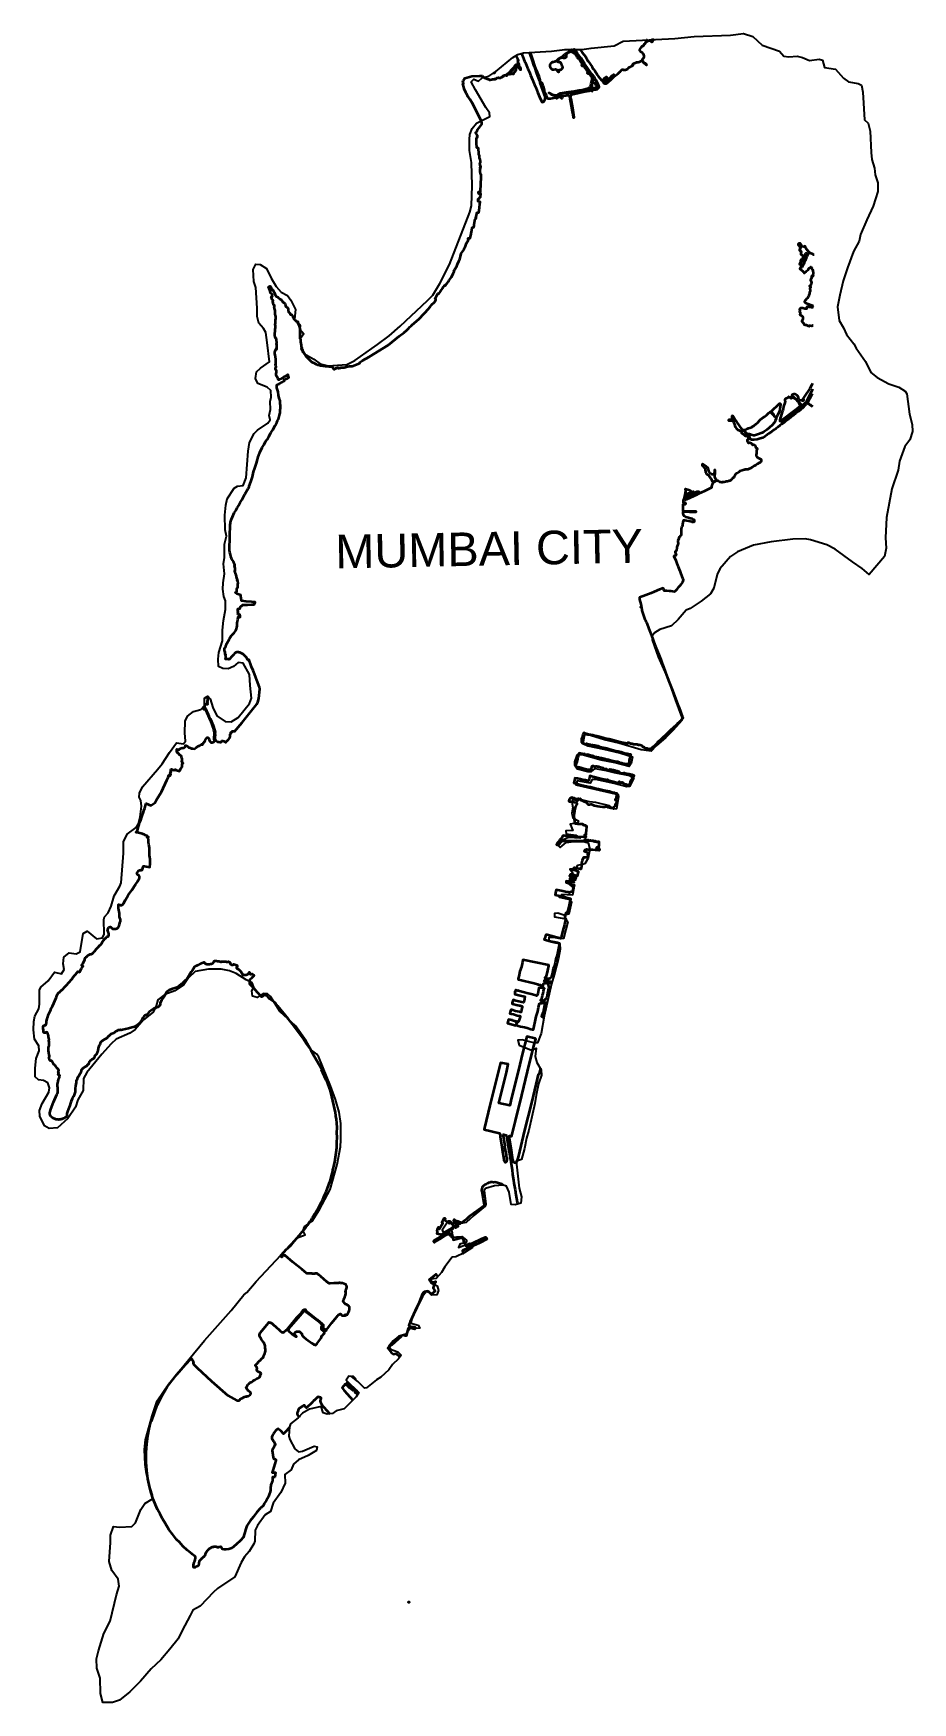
# Model space of a CAD drawing. Header units: metres. Extents: x 267365 to 277461, y 2088854 to 2108025.
import ezdxf

# ---------------------------------------------------------------- set-up
doc = ezdxf.new("R2010")
doc.units = ezdxf.units.M
doc.layers.add('HIGH TIDE LINE', color=7, linetype='Continuous', true_color=0xff00c5)
doc.layers.add('village', color=3, linetype='Continuous')
doc.layers.add('VILLAGE NAME', color=250, linetype='Continuous')

msp = doc.modelspace()

# ---------------------------------------------------------------- texts
at = {"layer": 'VILLAGE NAME', "insert": (270828, 2102265), "char_height": 385.73, "attachment_point": 1, "rotation": 1.1028}
msp.add_mtext_dynamic_manual_height_columns('{\\fArial|b0|i0|c0|p34;MUMBAI CITY}', width=4300.78, gutter_width=1929, heights=[0], dxfattribs=at)

# ---------------------------------------------------------------- linework, layer by layer
at = {"color": 6}
msp.add_lwpolyline([(272926, 2107782), (272994, 2107802)], dxfattribs=at)
at = {"layer": 'HIGH TIDE LINE', "lineweight": 35}
for points in [[(273646, 2107841), (273652, 2107830), (273668, 2107806), (273687, 2107782), (273703, 2107758), (273711, 2107742), (273719, 2107730), (273730, 2107710), (273734, 2107706), (273781, 2107642), (273781, 2107638), (273793, 2107618), (273797, 2107614), (273813, 2107594), (273824, 2107574), (273828, 2107573), (273832, 2107565), (273840, 2107549), (273852, 2107533), (273887, 2107489), (273911, 2107457), (273915, 2107453), (273919, 2107453), (273922, 2107449), (273926, 2107449), (273930, 2107449), (273934, 2107449), (273938, 2107449), (273942, 2107449), (273946, 2107449), (273958, 2107460), (273966, 2107464), (273999, 2107496), (274035, 2107531), (274079, 2107563), (274087, 2107571), (274095, 2107578), (274099, 2107582), (274107, 2107586), (274115, 2107598), (274119, 2107602), (274123, 2107606), (274131, 2107610), (274135, 2107610), (274143, 2107606), (274155, 2107606), (274163, 2107606), (274175, 2107609), (274183, 2107613), (274191, 2107617), (274203, 2107633), (274211, 2107637), (274219, 2107641), (274231, 2107649), (274235, 2107649), (274251, 2107660), (274252, 2107664), (274247, 2107660), (274244, 2107668), (274252, 2107668), (274248, 2107672), (274252, 2107676), (274260, 2107680), (274268, 2107684), (274280, 2107688), (274284, 2107692), (274288, 2107692), (274292, 2107692), (274292, 2107696), (274296, 2107696), (274300, 2107696), (274308, 2107696), (274320, 2107699), (274328, 2107699), (274328, 2107703), (274336, 2107703), (274340, 2107707), (274344, 2107707), (274348, 2107715), (274352, 2107715), (274356, 2107715), (274360, 2107707), (274360, 2107703), (274363, 2107703), (274363, 2107699), (274367, 2107699), (274367, 2107695), (274371, 2107687), (274371, 2107687), (274375, 2107687), (274379, 2107683), (274387, 2107679), (274391, 2107675), (274399, 2107667), (274407, 2107663), (274411, 2107662), (274407, 2107667), (274403, 2107671), (274395, 2107679), (274383, 2107683), (274367, 2107703), (274368, 2107707), (274364, 2107707), (274364, 2107711), (274360, 2107715), (274356, 2107719), (274360, 2107723), (274364, 2107731), (274364, 2107731), (274364, 2107731), (274364, 2107731), (274368, 2107735), (274372, 2107739), (274376, 2107743), (274376, 2107751), (274380, 2107750), (274380, 2107754), (274380, 2107758), (274380, 2107762), (274380, 2107766), (274376, 2107774), (274376, 2107778), (274372, 2107790), (274368, 2107790), (274361, 2107803), (274357, 2107807), (274353, 2107807), (274349, 2107811), (274345, 2107811), (274329, 2107827), (274325, 2107831), (274329, 2107835), (274329, 2107839), (274345, 2107862), (274349, 2107870), (274358, 2107882), (274361, 2107878), (274365, 2107878), (274374, 2107886), (274370, 2107886), (274374, 2107894), (274382, 2107906), (274386, 2107902), (274386, 2107906), (274386, 2107910), (274390, 2107910), (274390, 2107914), (274398, 2107918), (274394, 2107922), (274398, 2107926), (274402, 2107930), (274410, 2107937), (274410, 2107933), (274418, 2107937), (274434, 2107945), (274438, 2107945), (274442, 2107945), (274454, 2107937), (274458, 2107933), (274466, 2107929), (274470, 2107929), (274474, 2107933), (274478, 2107937), (274474, 2107937), (274470, 2107937), (274466, 2107937), (274462, 2107941), (274458, 2107941), (274458, 2107945), (274462, 2107945), (274466, 2107945), (274466, 2107949), (274474, 2107953), (274482, 2107953), (274494, 2107956)], [(274418, 2107953), (274414, 2107949), (274410, 2107945), (274406, 2107941), (274406, 2107945), (274406, 2107949)], [(269347, 2100400), (269367, 2100401), (269367, 2100393), (269362, 2100353), (269366, 2100353), (269366, 2100341), (269362, 2100341), (269362, 2100337), (269366, 2100333), (269362, 2100325), (269366, 2100325), (269366, 2100317), (269362, 2100317), (269350, 2100318), (269342, 2100318), (269342, 2100322), (269338, 2100322), (269338, 2100318), (269338, 2100314), (269334, 2100314), (269329, 2100290), (269329, 2100286), (269333, 2100282), (269341, 2100270), (269353, 2100246), (269364, 2100222), (269380, 2100185), (269395, 2100157), (269411, 2100121), (269430, 2100077), (269438, 2100053), (269442, 2100037), (269449, 2100013), (269453, 2099997), (269449, 2099981), (269453, 2099965), (269453, 2099961), (269449, 2099953), (269448, 2099949), (269448, 2099945), (269448, 2099933), (269448, 2099921), (269452, 2099913), (269464, 2099901), (269488, 2099885), (269492, 2099889), (269496, 2099888), (269511, 2099884), (269523, 2099884), (269528, 2099900), (269540, 2099900), (269552, 2099896), (269556, 2099896), (269559, 2099892), (269575, 2099879), (269587, 2099895), (269604, 2099915), (269620, 2099935), (269620, 2099939), (269620, 2099943), (269624, 2099947), (269624, 2099955), (269624, 2099959), (269624, 2099963), (269624, 2099967), (269624, 2099971), (269624, 2099975), (269629, 2099978), (269629, 2099982), (269633, 2099982), (269633, 2099986), (269633, 2099990), (269629, 2099994), (269633, 2099990), (269641, 2099994), (269641, 2099998), (269641, 2099994), (269645, 2099998), (269649, 2100002), (269649, 2100006), (269649, 2100010), (269653, 2100010), (269657, 2100010), (269661, 2100010), (269665, 2100010), (269669, 2100010), (269673, 2100006), (269762, 2100112), (269929, 2100322), (269941, 2100345), (269953, 2100385), (269967, 2100493), (269963, 2100517), (269932, 2100597), (269921, 2100629), (269905, 2100669), (269890, 2100709), (269871, 2100750), (269863, 2100774), (269844, 2100826), (269844, 2100830), (269840, 2100830), (269828, 2100826), (269820, 2100842), (269808, 2100862), (269800, 2100870), (269793, 2100878), (269773, 2100895), (269757, 2100903), (269737, 2100915), (269729, 2100915), (269721, 2100919), (269709, 2100919), (269705, 2100920), (269697, 2100920), (269693, 2100916), (269685, 2100916), (269685, 2100912), (269677, 2100908), (269673, 2100904), (269661, 2100888), (269645, 2100868), (269633, 2100857), (269624, 2100845), (269620, 2100841), (269620, 2100837), (269608, 2100833), (269608, 2100837), (269584, 2100837), (269572, 2100838), (269573, 2100861), (269573, 2100881), (269569, 2100889), (269573, 2100893), (269569, 2100893), (269569, 2100901), (269569, 2100909), (269565, 2100909), (269566, 2100917), (269562, 2100930), (269558, 2100930), (269558, 2100946), (269558, 2100950), (269558, 2100954), (269558, 2100957), (269558, 2100961), (269562, 2100969), (269566, 2100973), (269570, 2100973), (269575, 2100989), (269587, 2101017), (269612, 2101065), (269620, 2101076), (269624, 2101088), (269636, 2101104), (269640, 2101104), (269648, 2101116), (269672, 2101140), (269681, 2101155), (269689, 2101167), (269697, 2101187), (269701, 2101203), (269701, 2101207), (269705, 2101215), (269705, 2101219), (269706, 2101223), (269706, 2101231), (269706, 2101255), (269710, 2101271), (269714, 2101295), (269715, 2101311), (269715, 2101323), (269719, 2101323), (269739, 2101322), (269739, 2101330), (269739, 2101334), (269735, 2101350), (269723, 2101346), (269723, 2101350), (269715, 2101351), (269711, 2101359), (269715, 2101359), (269711, 2101359), (269715, 2101359), (269712, 2101379), (269716, 2101379), (269712, 2101395), (269712, 2101414), (269728, 2101414), (269732, 2101414), (269736, 2101418), (269740, 2101426), (269740, 2101434), (269753, 2101450), (269761, 2101450), (269761, 2101454), (269765, 2101454), (269765, 2101462), (269825, 2101461), (269868, 2101464), (269900, 2101464), (269913, 2101492), (269869, 2101496), (269809, 2101501), (269757, 2101506), (269753, 2101506), (269750, 2101542), (269746, 2101558), (269746, 2101574), (269703, 2101590), (269687, 2101598), (269687, 2101602), (269691, 2101606), (269695, 2101602), (269699, 2101602), (269703, 2101618), (269703, 2101650), (269712, 2101662), (269712, 2101706), (269716, 2101706), (269713, 2101738), (269705, 2101738), (269705, 2101742), (269709, 2101746), (269709, 2101758), (269705, 2101758), (269701, 2101766), (269701, 2101770), (269697, 2101786), (269697, 2101790), (269694, 2101802), (269690, 2101818), (269686, 2101822), (269682, 2101838), (269678, 2101850), (269678, 2101858), (269682, 2101858), (269683, 2101886), (269679, 2101886), (269679, 2101898), (269675, 2101910), (269679, 2101910), (269675, 2101922), (269679, 2101922), (269675, 2101930), (269664, 2101958), (269644, 2101986), (269640, 2101998), (269633, 2102014), (269629, 2102038), (269621, 2102062), (269618, 2102090), (269621, 2102251), (269623, 2102382), (269627, 2102398), (269627, 2102410), (269635, 2102434), (269640, 2102446), (269652, 2102474), (269672, 2102517), (269692, 2102549), (269701, 2102569), (269705, 2102577), (269721, 2102600), (269721, 2102604), (269741, 2102636), (269762, 2102672), (269778, 2102703), (269794, 2102731), (269819, 2102779), (269823, 2102779), (269827, 2102791), (269831, 2102798), (269843, 2102818), (269843, 2102826), (269851, 2102842), (269864, 2102886), (269880, 2102933), (269893, 2102989), (269909, 2103033), (269926, 2103088), (269938, 2103132), (269946, 2103160), (269955, 2103179), (269967, 2103211), (269991, 2103267), (270016, 2103302), (270032, 2103338), (270048, 2103362), (270069, 2103397), (270093, 2103437), (270113, 2103472), (270142, 2103520), (270162, 2103556), (270170, 2103575), (270170, 2103579), (270178, 2103595), (270187, 2103623), (270191, 2103639), (270195, 2103655), (270199, 2103667), (270199, 2103703), (270204, 2103718), (270204, 2103746), (270200, 2103774), (270197, 2103802), (270197, 2103806), (270189, 2103834), (270181, 2103870), (270174, 2103910), (270162, 2103954), (270159, 2103974), (270159, 2103982), (270159, 2103990), (270163, 2103990), (270167, 2103994), (270187, 2104001), (270223, 2104021), (270239, 2104033), (270243, 2104033), (270247, 2104033), (270247, 2104037), (270243, 2104045), (270243, 2104049), (270255, 2104053), (270279, 2104060), (270291, 2104068), (270299, 2104072), (270288, 2104108), (270288, 2104104), (270280, 2104100), (270260, 2104088), (270256, 2104084), (270244, 2104081), (270232, 2104073), (270199, 2104053), (270187, 2104045), (270179, 2104045), (270176, 2104057), (270164, 2104081), (270160, 2104085), (270152, 2104105), (270152, 2104113), (270152, 2104117), (270152, 2104121), (270157, 2104129), (270157, 2104153), (270153, 2104157), (270145, 2104165), (270145, 2104169), (270145, 2104177), (270145, 2104185), (270149, 2104189), (270153, 2104193), (270153, 2104197), (270149, 2104209), (270146, 2104217), (270146, 2104221), (270150, 2104229), (270150, 2104285), (270147, 2104305), (270143, 2104333), (270139, 2104345), (270139, 2104349), (270139, 2104357), (270139, 2104361), (270139, 2104369), (270139, 2104373), (270143, 2104372), (270143, 2104376), (270139, 2104377), (270144, 2104388), (270144, 2104392), (270148, 2104396), (270148, 2104400), (270152, 2104396), (270160, 2104400), (270156, 2104400), (270152, 2104408), (270156, 2104408), (270160, 2104408), (270160, 2104416), (270160, 2104424), (270160, 2104428), (270160, 2104448), (270156, 2104460), (270160, 2104472), (270157, 2104504), (270153, 2104524), (270145, 2104524), (270137, 2104556), (270138, 2104560), (270138, 2104564), (270138, 2104572), (270142, 2104612), (270142, 2104623), (270147, 2104651), (270147, 2104671), (270143, 2104679), (270147, 2104703), (270147, 2104731), (270148, 2104751), (270148, 2104767), (270148, 2104775), (270144, 2104783), (270140, 2104799), (270140, 2104811), (270141, 2104827), (270141, 2104843), (270137, 2104855), (270133, 2104867), (270129, 2104879), (270133, 2104890), (270133, 2104898), (270133, 2104902), (270125, 2104903), (270122, 2104911), (270118, 2104927), (270118, 2104931), (270114, 2104939), (270114, 2104942), (270114, 2104950), (270118, 2104954), (270114, 2104966), (270110, 2104966), (270102, 2104971), (270102, 2104974), (270102, 2104982), (270103, 2104986), (270099, 2104986), (270095, 2104995), (270099, 2104998), (270103, 2104998), (270111, 2105006), (270103, 2105018), (270111, 2105026), (270087, 2105042), (270083, 2105050), (270087, 2105050), (270084, 2105066), (270080, 2105074), (270064, 2105114), (270076, 2105118), (270084, 2105122), (270100, 2105098), (270092, 2105086), (270096, 2105086), (270096, 2105082), (270100, 2105078), (270104, 2105078), (270108, 2105082), (270112, 2105082), (270116, 2105078), (270123, 2105062), (270131, 2105054), (270139, 2105034), (270143, 2105030), (270143, 2105018), (270151, 2105010), (270154, 2105002), (270170, 2104998), (270178, 2104986), (270194, 2104977), (270202, 2104969), (270206, 2104973), (270210, 2104965), (270218, 2104957), (270222, 2104953), (270226, 2104945), (270229, 2104937), (270237, 2104933), (270241, 2104933), (270245, 2104929), (270249, 2104925), (270253, 2104921), (270257, 2104913), (270261, 2104905), (270265, 2104901), (270261, 2104897), (270265, 2104889), (270269, 2104885), (270277, 2104885), (270281, 2104877), (270280, 2104873), (270284, 2104873), (270288, 2104869), (270292, 2104865), (270292, 2104861), (270292, 2104857), (270292, 2104845), (270292, 2104837), (270296, 2104833), (270296, 2104825), (270300, 2104825), (270304, 2104817), (270308, 2104813), (270312, 2104809), (270319, 2104797), (270319, 2104793), (270319, 2104797), (270323, 2104797), (270327, 2104797), (270335, 2104785), (270343, 2104777), (270347, 2104769), (270343, 2104765), (270347, 2104765), (270355, 2104749), (270351, 2104749), (270359, 2104741), (270363, 2104737), (270367, 2104740), (270370, 2104732), (270374, 2104728), (270378, 2104724), (270378, 2104720), (270382, 2104720), (270386, 2104720), (270398, 2104716), (270402, 2104716), (270402, 2104712), (270402, 2104700), (270406, 2104700), (270406, 2104696), (270402, 2104692), (270406, 2104688), (270410, 2104684), (270410, 2104676), (270414, 2104676), (270422, 2104680), (270422, 2104676), (270426, 2104668), (270425, 2104660), (270429, 2104656), (270421, 2104652), (270421, 2104644), (270425, 2104640), (270425, 2104636), (270425, 2104628), (270429, 2104620), (270429, 2104612), (270425, 2104612), (270425, 2104608), (270425, 2104604), (270425, 2104592), (270425, 2104580), (270429, 2104580), (270428, 2104576), (270424, 2104576), (270424, 2104553), (270424, 2104545), (270424, 2104541), (270424, 2104537), (270424, 2104533), (270424, 2104529), (270424, 2104525), (270424, 2104521), (270428, 2104521), (270428, 2104517), (270432, 2104513), (270432, 2104509), (270432, 2104497), (270431, 2104489), (270431, 2104481), (270431, 2104477), (270435, 2104465), (270439, 2104445), (270439, 2104441), (270439, 2104437), (270439, 2104429), (270439, 2104425), (270443, 2104425), (270443, 2104417), (270447, 2104417), (270446, 2104405), (270438, 2104401), (270442, 2104397), (270446, 2104385), (270454, 2104389), (270458, 2104385), (270454, 2104381), (270454, 2104377), (270454, 2104373), (270454, 2104369), (270458, 2104369), (270458, 2104365), (270462, 2104365), (270466, 2104365), (270470, 2104357), (270470, 2104353), (270478, 2104345), (270485, 2104333), (270489, 2104325), (270493, 2104321), (270497, 2104313), (270525, 2104288), (270560, 2104252), (270568, 2104248), (270572, 2104244), (270584, 2104240), (270588, 2104240), (270596, 2104232), (270604, 2104228), (270608, 2104228), (270612, 2104224), (270632, 2104220), (270636, 2104219), (270663, 2104211), (270687, 2104207), (270715, 2104203), (270747, 2104202), (270763, 2104198), (270783, 2104198), (270795, 2104198), (270799, 2104190), (270802, 2104182), (270806, 2104178), (270810, 2104174), (270814, 2104170), (270818, 2104170), (270822, 2104170), (270826, 2104170), (270826, 2104174), (270834, 2104177), (270834, 2104181), (270838, 2104181), (270842, 2104181), (270846, 2104181), (270850, 2104181), (270850, 2104185), (270854, 2104185), (270858, 2104185), (270858, 2104181), (270858, 2104185), (270866, 2104189), (270866, 2104181), (270870, 2104181), (270878, 2104181), (270878, 2104185), (270886, 2104185), (270890, 2104185), (270894, 2104185), (270894, 2104189), (270906, 2104189), (270910, 2104188), (270914, 2104188), (270918, 2104188), (270922, 2104188), (270934, 2104188), (270950, 2104192), (270946, 2104192), (270962, 2104196), (270990, 2104204), (271006, 2104203), (271026, 2104203), (271114, 2104238), (271110, 2104246), (271146, 2104269), (271222, 2104312), (271439, 2104445), (271567, 2104548), (271624, 2104591), (271652, 2104618), (271676, 2104638), (271684, 2104650), (271704, 2104666), (271708, 2104669), (271712, 2104673), (271793, 2104748), (271906, 2104866), (271914, 2104878), (271922, 2104886), (271942, 2104910), (271966, 2104933), (271974, 2104941), (271974, 2104945), (271986, 2104965), (271986, 2104969), (271986, 2104973), (271982, 2104977), (271978, 2104977), (271979, 2104981), (271991, 2105001), (272011, 2105037), (272019, 2105032), (272039, 2105060), (272039, 2105064), (272068, 2105100), (272072, 2105112), (272076, 2105115), (272088, 2105135), (272092, 2105131), (272096, 2105131), (272104, 2105143), (272116, 2105155), (272132, 2105175), (272140, 2105190), (272152, 2105206), (272165, 2105226), (272185, 2105266), (272197, 2105289), (272193, 2105293), (272201, 2105309), (272226, 2105353), (272234, 2105373), (272250, 2105408), (272254, 2105416), (272262, 2105432), (272271, 2105464), (272279, 2105496), (272308, 2105539), (272308, 2105543), (272312, 2105547), (272316, 2105559), (272324, 2105571), (272340, 2105614), (272357, 2105646), (272361, 2105658), (272361, 2105662), (272357, 2105662), (272357, 2105666), (272357, 2105670), (272357, 2105674), (272361, 2105674), (272365, 2105674), (272369, 2105674), (272373, 2105674), (272377, 2105674), (272381, 2105674), (272381, 2105682), (272385, 2105686), (272385, 2105694), (272389, 2105705), (272397, 2105745), (272398, 2105761), (272402, 2105797), (272422, 2105801), (272422, 2105805), (272426, 2105813), (272426, 2105829), (272431, 2105852), (272435, 2105876), (272431, 2105876), (272447, 2105900), (272451, 2105904), (272447, 2105904), (272455, 2105936), (272456, 2105952), (272456, 2105956), (272460, 2105968), (272468, 2105968), (272472, 2105967), (272480, 2105967), (272484, 2105991), (272488, 2106027), (272493, 2106063), (272497, 2106091), (272473, 2106095), (272473, 2106123), (272485, 2106123), (272490, 2106143), (272494, 2106143), (272498, 2106142), (272498, 2106146), (272502, 2106178), (272502, 2106182), (272490, 2106182), (272490, 2106178), (272482, 2106178), (272478, 2106198), (272478, 2106206), (272498, 2106202), (272498, 2106214), (272508, 2106373), (272508, 2106377), (272505, 2106401), (272505, 2106405), (272501, 2106409), (272497, 2106441), (272497, 2106465), (272501, 2106469), (272497, 2106481), (272494, 2106485), (272494, 2106489), (272498, 2106489), (272502, 2106489), (272502, 2106501), (272498, 2106501), (272494, 2106505), (272494, 2106517), (272490, 2106529), (272494, 2106537), (272498, 2106541), (272498, 2106545), (272498, 2106553), (272495, 2106577), (272491, 2106585), (272487, 2106593), (272487, 2106601), (272487, 2106605), (272487, 2106617), (272483, 2106625), (272479, 2106629), (272479, 2106637), (272479, 2106641), (272476, 2106708), (272472, 2106708), (272456, 2106709), (272453, 2106768), (272453, 2106808), (272453, 2106820), (272466, 2106832), (272462, 2106844), (272466, 2106852), (272442, 2106888), (272462, 2106900), (272463, 2106916), (272495, 2106955), (272515, 2106983), (272515, 2106995), (272511, 2107011), (272473, 2107095), (272402, 2107227), (272375, 2107271), (272363, 2107291), (272359, 2107295), (272355, 2107299), (272344, 2107331), (272340, 2107331), (272332, 2107347), (272313, 2107388), (272309, 2107407), (272297, 2107447), (272305, 2107447), (272301, 2107463), (272298, 2107471), (272302, 2107479), (272318, 2107511), (272398, 2107534), (272486, 2107537), (272517, 2107537), (272545, 2107516), (272589, 2107500), (272593, 2107500), (272597, 2107496), (272597, 2107492), (272608, 2107492), (272612, 2107492), (272620, 2107496), (272624, 2107496), (272632, 2107495), (272636, 2107499), (272656, 2107499), (272664, 2107503), (272664, 2107499), (272672, 2107499), (272676, 2107503), (272676, 2107507), (272688, 2107507), (272688, 2107515), (272704, 2107519), (272704, 2107515), (272712, 2107514), (272720, 2107514), (272724, 2107514), (272732, 2107514), (272728, 2107518), (272740, 2107522), (272744, 2107522), (272752, 2107526), (272752, 2107530), (272756, 2107526), (272756, 2107530), (272756, 2107534), (272756, 2107538), (272760, 2107534), (272760, 2107538), (272764, 2107542), (272764, 2107534), (272772, 2107538), (272768, 2107542), (272772, 2107542), (272776, 2107542), (272776, 2107546), (272784, 2107546), (272788, 2107545), (272792, 2107545), (272788, 2107545), (272792, 2107545), (272792, 2107541), (272796, 2107541), (272796, 2107545), (272800, 2107545), (272800, 2107541), (272804, 2107541), (272804, 2107545), (272808, 2107545), (272808, 2107549), (272804, 2107553), (272804, 2107557), (272804, 2107561), (272808, 2107561), (272808, 2107565), (272812, 2107565), (272816, 2107565), (272820, 2107565), (272828, 2107561), (272836, 2107557), (272840, 2107557), (272844, 2107561), (272848, 2107557), (272852, 2107561), (272860, 2107565), (272872, 2107560), (272880, 2107560), (272880, 2107568), (272880, 2107572), (272884, 2107576), (272888, 2107580), (272896, 2107588), (272900, 2107596), (272904, 2107600), (272909, 2107608), (272909, 2107616), (272917, 2107628), (272913, 2107636), (272905, 2107640), (272897, 2107640), (272865, 2107604), (272857, 2107592), (272848, 2107581), (272852, 2107573), (272848, 2107569), (272844, 2107569), (272836, 2107573), (272832, 2107573), (272833, 2107577), (272833, 2107581), (272837, 2107585), (272841, 2107589), (272853, 2107601), (272869, 2107620), (272869, 2107624), (272873, 2107624), (272877, 2107624), (272877, 2107628), (272881, 2107632), (272885, 2107636), (272889, 2107640), (272893, 2107644), (272893, 2107648), (272893, 2107652), (272897, 2107656), (272901, 2107660), (272905, 2107664), (272909, 2107668), (272913, 2107668), (272917, 2107667), (272921, 2107667), (272921, 2107663), (272925, 2107663), (272925, 2107659), (272929, 2107647), (272933, 2107639), (272941, 2107631), (272945, 2107627), (272945, 2107623), (272952, 2107619), (272956, 2107607), (272960, 2107611), (272964, 2107607), (272964, 2107611), (272961, 2107623), (272953, 2107635), (272945, 2107647), (272945, 2107651), (272941, 2107663), (272945, 2107667), (272941, 2107679), (272937, 2107679), (272937, 2107683), (272937, 2107687), (272933, 2107687), (272929, 2107695), (272933, 2107695), (272930, 2107703), (272930, 2107707), (272926, 2107707), (272926, 2107711), (272934, 2107715), (272930, 2107723), (272926, 2107727), (272914, 2107755), (272908, 2107771)], [(272970, 2107795), (272986, 2107754), (273005, 2107706), (273009, 2107698), (273013, 2107694), (273017, 2107686), (273021, 2107674), (273044, 2107618), (273060, 2107578), (273075, 2107546), (273098, 2107490), (273118, 2107434), (273133, 2107402), (273156, 2107342), (273176, 2107298), (273199, 2107246), (273199, 2107242), (273203, 2107238), (273211, 2107234), (273215, 2107238), (273219, 2107238), (273223, 2107238), (273227, 2107242), (273231, 2107246), (273231, 2107250), (273235, 2107254), (273239, 2107257), (273239, 2107261), (273243, 2107269), (273243, 2107277), (273244, 2107289), (273186, 2107457), (273182, 2107461), (273186, 2107465), (273190, 2107465), (273194, 2107465), (273194, 2107461), (273198, 2107461), (273202, 2107457), (273213, 2107421), (273217, 2107413), (273229, 2107373), (273232, 2107357), (273248, 2107325), (273252, 2107309), (273263, 2107285), (273267, 2107281), (273271, 2107277), (273275, 2107277), (273279, 2107277), (273303, 2107277), (273323, 2107280), (273363, 2107288), (273367, 2107284), (273367, 2107280), (273371, 2107280), (273375, 2107280), (273379, 2107280), (273379, 2107284), (273379, 2107288), (273383, 2107288), (273423, 2107299), (273423, 2107295), (273427, 2107287), (273427, 2107279), (273435, 2107279), (273439, 2107283), (273435, 2107291), (273435, 2107299), (273435, 2107303), (273507, 2107314), (273511, 2107314), (273515, 2107310), (273519, 2107306), (273522, 2107294), (273526, 2107294), (273530, 2107274), (273526, 2107270), (273530, 2107254), (273541, 2107194), (273552, 2107126), (273560, 2107094), (273564, 2107059), (273575, 2107058), (273561, 2107166), (273542, 2107274), (273538, 2107274), (273534, 2107298), (273538, 2107298), (273538, 2107302), (273539, 2107314), (273539, 2107318), (273539, 2107322), (273543, 2107322), (273630, 2107341), (273678, 2107352), (273746, 2107367), (273770, 2107371), (273774, 2107371), (273778, 2107367), (273778, 2107363), (273786, 2107367), (273786, 2107371), (273786, 2107379), (273822, 2107382), (273838, 2107386), (273846, 2107390), (273850, 2107394), (273858, 2107402), (273862, 2107410), (273858, 2107422), (273855, 2107434), (273843, 2107454), (273827, 2107486), (273812, 2107510), (273804, 2107526), (273780, 2107554), (273745, 2107606), (273694, 2107679), (273655, 2107739), (273623, 2107779), (273612, 2107795), (273612, 2107799), (273580, 2107839), (273576, 2107839), (273572, 2107839), (273568, 2107839), (273568, 2107840)], [(273057, 2107805), (273066, 2107785), (273089, 2107721), (273112, 2107649), (273124, 2107653), (273105, 2107713), (273086, 2107769), (273078, 2107789), (273071, 2107806)], [(273548, 2107840), (273548, 2107840), (273564, 2107823), (273580, 2107807), (273592, 2107791), (273615, 2107759), (273635, 2107735), (273662, 2107699), (273690, 2107659), (273709, 2107627), (273729, 2107595), (273752, 2107562), (273776, 2107530), (273788, 2107510), (273792, 2107502), (273796, 2107498), (273791, 2107482), (273783, 2107454), (273779, 2107435), (273775, 2107415), (273771, 2107403), (273767, 2107399), (273759, 2107395), (273743, 2107387), (273723, 2107379), (273671, 2107368), (273631, 2107361), (273603, 2107357), (273571, 2107345), (273551, 2107342), (273535, 2107342), (273515, 2107342), (273511, 2107342), (273503, 2107338), (273491, 2107338), (273471, 2107339), (273447, 2107335), (273431, 2107327), (273415, 2107323), (273399, 2107315), (273387, 2107312), (273375, 2107308), (273367, 2107308), (273359, 2107308), (273351, 2107312), (273339, 2107312), (273312, 2107324), (273284, 2107341), (273288, 2107341), (273296, 2107337), (273324, 2107324), (273343, 2107320), (273363, 2107316), (273387, 2107320), (273391, 2107323), (273395, 2107327), (273403, 2107331), (273411, 2107335), (273419, 2107339), (273439, 2107343), (273463, 2107347), (273487, 2107350), (273515, 2107354), (273543, 2107358), (273575, 2107361), (273631, 2107373), (273667, 2107376), (273723, 2107391), (273739, 2107395), (273747, 2107399), (273751, 2107403), (273755, 2107407), (273759, 2107415), (273767, 2107427), (273771, 2107451), (273780, 2107494), (273780, 2107502), (273780, 2107514), (273772, 2107530), (273748, 2107562), (273745, 2107562), (273741, 2107563), (273736, 2107559), (273733, 2107563), (273729, 2107563), (273729, 2107567), (273729, 2107571), (273729, 2107575), (273737, 2107579), (273733, 2107583), (273709, 2107619), (273701, 2107627), (273697, 2107631), (273698, 2107635), (273694, 2107639), (273690, 2107647), (273690, 2107651), (273686, 2107651), (273682, 2107651), (273678, 2107647), (273674, 2107647), (273670, 2107647), (273666, 2107647), (273666, 2107651), (273662, 2107655), (273662, 2107659), (273662, 2107663), (273666, 2107667), (273670, 2107671), (273670, 2107675), (273670, 2107679), (273662, 2107683), (273643, 2107711), (273627, 2107735), (273623, 2107735), (273619, 2107735), (273615, 2107735), (273615, 2107739), (273615, 2107743), (273615, 2107747), (273611, 2107751), (273600, 2107775), (273592, 2107783), (273588, 2107783), (273584, 2107791), (273580, 2107795), (273576, 2107799), (273568, 2107800), (273560, 2107804), (273556, 2107804), (273552, 2107808), (273548, 2107808), (273548, 2107812), (273544, 2107816), (273540, 2107816), (273536, 2107816), (273528, 2107812), (273512, 2107804), (273500, 2107792), (273484, 2107781), (273480, 2107773), (273484, 2107773), (273484, 2107769), (273484, 2107765), (273484, 2107761), (273488, 2107757), (273480, 2107753), (273480, 2107749), (273472, 2107745), (273468, 2107741), (273460, 2107741), (273452, 2107741), (273448, 2107745), (273440, 2107745), (273428, 2107745), (273424, 2107745), (273420, 2107741), (273412, 2107738), (273400, 2107730), (273384, 2107710), (273380, 2107706), (273384, 2107702), (273388, 2107698), (273396, 2107698), (273403, 2107698), (273411, 2107694), (273419, 2107694), (273419, 2107690), (273423, 2107682), (273427, 2107670), (273431, 2107666), (273431, 2107662), (273435, 2107658), (273435, 2107650), (273439, 2107642), (273439, 2107638), (273439, 2107634), (273439, 2107630), (273439, 2107626), (273438, 2107622), (273434, 2107618), (273426, 2107610), (273422, 2107606), (273418, 2107602), (273410, 2107602), (273406, 2107602), (273402, 2107602), (273398, 2107602), (273394, 2107598), (273394, 2107594), (273394, 2107590), (273394, 2107586), (273398, 2107582), (273394, 2107578), (273390, 2107582), (273386, 2107586), (273382, 2107591), (273382, 2107594), (273378, 2107599), (273379, 2107603), (273375, 2107607), (273367, 2107607), (273363, 2107611), (273359, 2107611), (273343, 2107607), (273335, 2107607), (273327, 2107607), (273323, 2107611), (273319, 2107615), (273315, 2107619), (273307, 2107627), (273303, 2107635), (273299, 2107639), (273299, 2107647), (273299, 2107655), (273300, 2107663), (273300, 2107667), (273312, 2107683), (273316, 2107687), (273324, 2107695), (273328, 2107699), (273336, 2107699), (273352, 2107702), (273360, 2107706), (273368, 2107706), (273372, 2107710), (273376, 2107710), (273376, 2107714), (273380, 2107718), (273388, 2107726), (273396, 2107734), (273404, 2107738), (273408, 2107742), (273428, 2107753), (273436, 2107757), (273452, 2107769), (273460, 2107773), (273464, 2107781), (273496, 2107800), (273520, 2107816), (273528, 2107824), (273528, 2107828), (273528, 2107832), (273529, 2107840), (273529, 2107840)], [(272657, 2107576), (272657, 2107575), (272661, 2107575), (272665, 2107575), (272661, 2107567), (272649, 2107567), (272649, 2107571)], [(276330, 2105481), (276326, 2105482), (276318, 2105486), (276314, 2105490), (276290, 2105502), (276278, 2105510), (276274, 2105514), (276267, 2105518), (276263, 2105522), (276259, 2105526), (276255, 2105526), (276255, 2105538), (276247, 2105538), (276247, 2105542), (276243, 2105542), (276243, 2105550), (276239, 2105554), (276239, 2105558), (276235, 2105558), (276227, 2105582), (276211, 2105574), (276188, 2105579), (276180, 2105599), (276172, 2105611), (276160, 2105611), (276152, 2105607), (276148, 2105603), (276148, 2105595), (276152, 2105591), (276156, 2105591), (276160, 2105587), (276160, 2105583), (276164, 2105579), (276168, 2105575), (276168, 2105571), (276172, 2105567), (276171, 2105551), (276167, 2105547), (276163, 2105547), (276163, 2105531), (276171, 2105531), (276179, 2105523), (276183, 2105519), (276183, 2105511), (276179, 2105503), (276179, 2105487), (276183, 2105487), (276190, 2105483), (276194, 2105479), (276198, 2105479), (276198, 2105475), (276202, 2105467), (276206, 2105459), (276202, 2105455), (276206, 2105455), (276202, 2105451), (276194, 2105431), (276190, 2105423), (276182, 2105427), (276174, 2105412), (276178, 2105412), (276174, 2105400), (276178, 2105396), (276169, 2105388), (276161, 2105376), (276173, 2105368), (276177, 2105372), (276194, 2105411), (276206, 2105435), (276210, 2105443), (276222, 2105475), (276235, 2105502), (276239, 2105502), (276246, 2105498), (276238, 2105479), (276234, 2105463), (276242, 2105475), (276250, 2105498), (276262, 2105494), (276262, 2105490), (276250, 2105470), (276246, 2105463), (276242, 2105459), (276238, 2105443), (276230, 2105423), (276226, 2105411), (276221, 2105407), (276221, 2105403), (276217, 2105395), (276217, 2105387), (276213, 2105379), (276213, 2105375), (276209, 2105375), (276209, 2105371), (276205, 2105367), (276205, 2105363), (276201, 2105359), (276197, 2105352), (276189, 2105336), (276177, 2105340), (276173, 2105336), (276169, 2105328), (276165, 2105320), (276181, 2105308), (276204, 2105292), (276204, 2105288), (276216, 2105280), (276216, 2105272), (276224, 2105280), (276240, 2105291), (276240, 2105295), (276252, 2105303), (276260, 2105311), (276264, 2105315), (276264, 2105319), (276276, 2105331), (276292, 2105342), (276300, 2105338), (276304, 2105330), (276300, 2105326), (276304, 2105322), (276308, 2105314), (276312, 2105314), (276316, 2105302), (276316, 2105294), (276320, 2105278), (276319, 2105259), (276315, 2105255), (276319, 2105239), (276315, 2105235), (276315, 2105231), (276303, 2105235), (276299, 2105235), (276303, 2105219), (276295, 2105211), (276291, 2105207), (276291, 2105199), (276287, 2105191), (276287, 2105187), (276291, 2105183), (276291, 2105179), (276295, 2105179), (276299, 2105175), (276298, 2105167), (276302, 2105163), (276298, 2105151), (276294, 2105139), (276290, 2105131), (276286, 2105127), (276282, 2105123), (276278, 2105124), (276278, 2105120), (276290, 2105119), (276290, 2105103), (276286, 2105108), (276286, 2105100), (276282, 2105100), (276282, 2105088), (276286, 2105084), (276285, 2105064), (276281, 2105056), (276277, 2105048), (276277, 2105036), (276269, 2105020), (276269, 2105012), (276265, 2105004), (276253, 2104984), (276244, 2104977), (276240, 2104969), (276236, 2104965), (276228, 2104957), (276224, 2104953), (276224, 2104949), (276220, 2104945), (276224, 2104937), (276228, 2104933), (276232, 2104929), (276323, 2104897)], [(276323, 2104872), (276319, 2104876), (276299, 2104876), (276287, 2104880), (276271, 2104881), (276267, 2104885), (276247, 2104885), (276243, 2104873), (276243, 2104865), (276247, 2104865), (276243, 2104861), (276223, 2104861), (276199, 2104869), (276176, 2104870), (276168, 2104866), (276168, 2104862), (276163, 2104858), (276163, 2104854), (276167, 2104850), (276167, 2104838), (276163, 2104830), (276167, 2104822), (276175, 2104814), (276171, 2104810), (276171, 2104802), (276167, 2104798), (276175, 2104790), (276187, 2104786), (276194, 2104778), (276202, 2104770), (276202, 2104742), (276198, 2104734), (276194, 2104726), (276190, 2104718), (276190, 2104714), (276194, 2104714), (276198, 2104710), (276202, 2104706), (276206, 2104702), (276209, 2104698), (276213, 2104686), (276217, 2104682), (276229, 2104678), (276237, 2104678), (276253, 2104670), (276261, 2104666), (276273, 2104665), (276273, 2104661), (276277, 2104661), (276277, 2104669), (276285, 2104669), (276305, 2104665), (276309, 2104665), (276313, 2104669), (276317, 2104673), (276321, 2104673)], [(276313, 2104002), (276305, 2103988), (276281, 2103948), (276256, 2103913), (276240, 2103885), (276224, 2103861), (276208, 2103838), (276200, 2103826), (276204, 2103822), (276207, 2103822), (276207, 2103810), (276203, 2103806), (276195, 2103806), (276191, 2103810), (276168, 2103810), (276160, 2103818), (276156, 2103822), (276152, 2103834), (276152, 2103842), (276148, 2103850), (276144, 2103858), (276136, 2103866), (276120, 2103878), (276117, 2103878), (276113, 2103882), (276097, 2103883), (276085, 2103879), (276081, 2103879), (276077, 2103875), (276073, 2103867), (276072, 2103859), (276084, 2103855), (276088, 2103855), (276092, 2103847), (276096, 2103847), (276104, 2103839), (276112, 2103831), (276120, 2103827), (276128, 2103815), (276132, 2103815), (276140, 2103802), (276159, 2103786), (276151, 2103794), (276140, 2103802), (276136, 2103807), (276120, 2103823), (276116, 2103827), (276108, 2103827), (276100, 2103835), (276092, 2103839), (276088, 2103843), (276076, 2103843), (276076, 2103839), (276072, 2103835), (276068, 2103831), (276064, 2103835), (276064, 2103839), (276056, 2103839), (276056, 2103843), (276044, 2103843), (276040, 2103847), (276041, 2103851), (276037, 2103851), (276037, 2103847), (276032, 2103844), (276028, 2103844), (276024, 2103840), (276020, 2103836), (276016, 2103836), (276012, 2103832), (276004, 2103832), (276000, 2103828), (275996, 2103824), (275992, 2103820), (275992, 2103804), (275996, 2103800), (275996, 2103788), (275992, 2103784), (275992, 2103780), (275980, 2103741), (275979, 2103737), (275971, 2103689), (275967, 2103685), (275963, 2103677), (275946, 2103625), (275942, 2103606), (275938, 2103578), (275938, 2103570), (275942, 2103574), (275982, 2103597), (276034, 2103640), (276094, 2103687), (276167, 2103742), (276167, 2103738), (276114, 2103699), (276050, 2103652), (275966, 2103585), (275950, 2103574), (275950, 2103566), (275966, 2103565), (275970, 2103569), (276030, 2103616), (276074, 2103648), (276078, 2103648), (276086, 2103636), (276062, 2103616), (276034, 2103593), (276010, 2103577), (275981, 2103553), (275957, 2103538), (275937, 2103522), (275913, 2103502), (275893, 2103487), (275869, 2103471), (275841, 2103447), (275809, 2103428), (275777, 2103404), (275765, 2103396), (275736, 2103381), (275700, 2103369), (275676, 2103362), (275641, 2103358), (275613, 2103358), (275609, 2103362), (275605, 2103366), (275601, 2103366), (275585, 2103402), (275589, 2103402), (275589, 2103406), (275585, 2103410), (275581, 2103410), (275581, 2103414), (275574, 2103418), (275566, 2103419), (275558, 2103423), (275554, 2103431), (275546, 2103435), (275546, 2103439), (275542, 2103443), (275534, 2103447), (275534, 2103451), (275530, 2103455), (275522, 2103459), (275522, 2103471), (275534, 2103471), (275546, 2103475), (275558, 2103482), (275570, 2103486), (275574, 2103490), (275578, 2103490), (275590, 2103494), (275614, 2103502), (275622, 2103510), (275630, 2103513), (275638, 2103517), (275663, 2103541), (275679, 2103553), (275711, 2103588), (275735, 2103604), (275763, 2103623), (275783, 2103639), (275811, 2103667), (275823, 2103675), (275827, 2103679), (275827, 2103675), (275831, 2103675), (275847, 2103654), (275863, 2103642), (275867, 2103646), (275835, 2103682), (275839, 2103686), (275928, 2103769), (275936, 2103773), (275940, 2103773), (275940, 2103769), (275944, 2103769), (275944, 2103761), (275940, 2103733), (275935, 2103717), (275935, 2103701), (275927, 2103677), (275911, 2103638), (275898, 2103618), (275898, 2103614), (275891, 2103618), (275887, 2103618), (275871, 2103638), (275867, 2103634), (275890, 2103614), (275890, 2103610), (275894, 2103606), (275894, 2103602), (275882, 2103574), (275878, 2103562), (275870, 2103551), (275850, 2103527), (275789, 2103472), (275753, 2103448), (275733, 2103437), (275681, 2103417), (275645, 2103406), (275633, 2103406), (275617, 2103410), (275609, 2103414), (275601, 2103418), (275593, 2103418), (275590, 2103422), (275566, 2103423), (275562, 2103427), (275558, 2103431), (275554, 2103431), (275550, 2103439), (275542, 2103443), (275538, 2103447), (275534, 2103447), (275530, 2103455), (275526, 2103459), (275522, 2103459), (275518, 2103463), (275514, 2103467), (275506, 2103471), (275503, 2103475), (275499, 2103479), (275495, 2103487), (275452, 2103551), (275444, 2103563), (275424, 2103587), (275401, 2103624), (275397, 2103632), (275385, 2103628), (275389, 2103620), (275393, 2103616), (275385, 2103612), (275392, 2103604), (275396, 2103604), (275396, 2103592), (275376, 2103592), (275368, 2103588), (275352, 2103588), (275348, 2103584), (275348, 2103580), (275396, 2103580), (275404, 2103560), (275416, 2103536), (275419, 2103516), (275427, 2103504), (275435, 2103492), (275451, 2103476), (275455, 2103472), (275467, 2103468), (275474, 2103463), (275494, 2103451), (275498, 2103451), (275498, 2103435), (275502, 2103435), (275502, 2103431), (275506, 2103431), (275510, 2103427), (275514, 2103423), (275518, 2103423), (275522, 2103419), (275526, 2103415), (275530, 2103411), (275534, 2103411), (275534, 2103407), (275538, 2103403), (275546, 2103403), (275546, 2103407), (275554, 2103407), (275557, 2103399), (275565, 2103399), (275577, 2103359), (275569, 2103355), (275561, 2103355), (275561, 2103343), (275569, 2103331), (275572, 2103323), (275576, 2103323), (275584, 2103327), (275588, 2103327), (275596, 2103323), (275600, 2103323), (275604, 2103319), (275612, 2103318), (275612, 2103314), (275616, 2103310), (275616, 2103306), (275620, 2103306), (275620, 2103302), (275624, 2103298), (275632, 2103298), (275632, 2103302), (275636, 2103302), (275648, 2103294), (275656, 2103286), (275656, 2103274), (275660, 2103270), (275663, 2103266), (275667, 2103266), (275671, 2103262), (275675, 2103250), (275675, 2103246), (275667, 2103238), (275667, 2103202), (275663, 2103186), (275666, 2103174), (275674, 2103162), (275678, 2103158), (275682, 2103154), (275686, 2103150), (275694, 2103146), (275710, 2103138), (275714, 2103138), (275718, 2103134), (275722, 2103130), (275721, 2103114), (275717, 2103106), (275709, 2103098), (275697, 2103090), (275689, 2103087), (275689, 2103083), (275677, 2103079), (275661, 2103067), (275637, 2103055), (275625, 2103047), (275597, 2103028), (275585, 2103024), (275577, 2103020), (275573, 2103016), (275537, 2103017), (275529, 2103013), (275525, 2103013), (275505, 2103005), (275477, 2102997), (275469, 2102989), (275441, 2102974), (275433, 2102966), (275429, 2102958), (275421, 2102950), (275421, 2102946), (275417, 2102942), (275417, 2102938), (275413, 2102934), (275413, 2102930), (275409, 2102926), (275405, 2102922), (275397, 2102919), (275393, 2102915), (275385, 2102907), (275380, 2102899), (275372, 2102895), (275368, 2102891), (275364, 2102887), (275356, 2102887), (275348, 2102883), (275336, 2102879), (275317, 2102880), (275312, 2102876), (275297, 2102872), (275277, 2102872), (275269, 2102868), (275257, 2102872), (275249, 2102872), (275233, 2102881), (275225, 2102885), (275205, 2102885), (275197, 2102881), (275197, 2102889), (275209, 2102893), (275209, 2102897), (275205, 2102901), (275201, 2102905), (275193, 2102921), (275190, 2102933), (275190, 2102953), (275194, 2102965), (275194, 2103008), (275191, 2103012), (275187, 2103009), (275186, 2102985), (275182, 2102973), (275174, 2102957), (275158, 2102957), (275154, 2102961), (275150, 2102961), (275142, 2102969), (275127, 2102985), (275123, 2102997), (275119, 2103017), (275115, 2103029), (275111, 2103037), (275091, 2103049), (275052, 2103078), (275048, 2103078), (275044, 2103074), (275044, 2103062), (275052, 2103058), (275052, 2103054), (275063, 2103046), (275067, 2103038), (275075, 2103030), (275079, 2103022), (275079, 2103010), (275083, 2103002), (275083, 2102986), (275091, 2102974), (275094, 2102966), (275098, 2102962), (275114, 2102954), (275122, 2102946), (275142, 2102917), (275146, 2102909), (275153, 2102901), (275153, 2102897), (275161, 2102881), (275165, 2102877), (275169, 2102877), (275189, 2102885), (275193, 2102881), (275193, 2102877), (275185, 2102873), (275177, 2102873), (275173, 2102869), (275169, 2102861), (275165, 2102857), (275165, 2102853), (275161, 2102849), (275157, 2102834), (275153, 2102822), (275152, 2102806), (275148, 2102806), (275072, 2102767), (275004, 2102736), (274996, 2102736), (274992, 2102740), (274992, 2102744), (274996, 2102744), (275008, 2102752), (275012, 2102756), (275004, 2102760), (274981, 2102760), (274977, 2102756), (274969, 2102752), (274961, 2102748), (274956, 2102744), (274949, 2102744), (274945, 2102748), (274941, 2102748), (274941, 2102752), (274945, 2102756), (274949, 2102756), (274949, 2102760), (274941, 2102760), (274933, 2102756), (274929, 2102753), (274925, 2102753), (274917, 2102757), (274913, 2102761), (274917, 2102761), (274917, 2102769), (274913, 2102769), (274909, 2102773), (274893, 2102777), (274853, 2102789), (274849, 2102789), (274849, 2102785), (274853, 2102785), (274853, 2102765), (274849, 2102753), (274849, 2102749), (274853, 2102749), (274853, 2102745), (274865, 2102741), (274877, 2102741), (274877, 2102737), (274873, 2102737), (274857, 2102741), (274849, 2102741), (274849, 2102738), (274845, 2102734), (274845, 2102730), (274849, 2102726), (274857, 2102721), (274881, 2102721), (274880, 2102713), (274876, 2102713), (274860, 2102709), (274849, 2102710), (274845, 2102714), (274841, 2102714), (274841, 2102710), (274836, 2102694), (274836, 2102682), (274844, 2102682), (274848, 2102678), (274856, 2102678), (274876, 2102689), (274948, 2102720), (274980, 2102736), (274988, 2102736), (274992, 2102732), (274992, 2102728), (274864, 2102670), (274852, 2102666), (274852, 2102670), (274848, 2102670), (274844, 2102674), (274844, 2102678), (274840, 2102678), (274836, 2102674), (274832, 2102674), (274828, 2102662), (274828, 2102638), (274832, 2102634), (274840, 2102634), (274840, 2102638), (274844, 2102638), (274852, 2102634), (274851, 2102614), (274824, 2102614), (274823, 2102543), (274827, 2102543), (274855, 2102538), (274970, 2102537), (274970, 2102525), (274898, 2102526), (274835, 2102531), (274827, 2102531), (274823, 2102527), (274822, 2102511), (274826, 2102499), (274826, 2102495), (274830, 2102491), (274830, 2102487), (274842, 2102483), (274858, 2102474), (274886, 2102466), (274909, 2102458), (274913, 2102458), (274929, 2102454), (274929, 2102450), (274949, 2102442), (274953, 2102438), (274953, 2102422), (274949, 2102410), (274933, 2102414), (274933, 2102410), (274929, 2102410), (274929, 2102414), (274905, 2102418), (274893, 2102422), (274845, 2102431), (274833, 2102435), (274829, 2102431), (274825, 2102423), (274821, 2102411), (274821, 2102399), (274817, 2102391), (274817, 2102371), (274813, 2102363), (274809, 2102356), (274809, 2102352), (274804, 2102328), (274804, 2102264), (274800, 2102260), (274796, 2102260), (274796, 2102256), (274792, 2102252), (274788, 2102244), (274783, 2102240), (274779, 2102240), (274775, 2102236), (274775, 2102224), (274767, 2102197), (274766, 2102193), (274768, 2102167), (274755, 2102124), (274755, 2102112), (274751, 2102088), (274751, 2102084), (274743, 2102080), (274739, 2102076), (274735, 2102076), (274735, 2102068), (274746, 2102032), (274718, 2102020), (274741, 2101972), (274753, 2101936), (274768, 2101900), (274787, 2101852), (274799, 2101816), (274818, 2101767), (274826, 2101751), (274822, 2101727), (274818, 2101728), (274818, 2101724), (274801, 2101696), (274797, 2101688), (274789, 2101680), (274769, 2101660), (274753, 2101641), (274753, 2101637), (274736, 2101617), (274728, 2101613), (274684, 2101618), (274668, 2101618), (274637, 2101622), (274609, 2101623), (274609, 2101627), (274605, 2101639), (274597, 2101655), (274553, 2101639), (274493, 2101612), (274457, 2101597), (274396, 2101574), (274324, 2101547), (274324, 2101539), (274324, 2101531), (274324, 2101527), (274328, 2101507), (274335, 2101483), (274343, 2101455), (274343, 2101443), (274335, 2101435), (274347, 2101439), (274350, 2101395), (274385, 2101294), (274392, 2101282), (274396, 2101270), (274404, 2101258), (274408, 2101250), (274431, 2101186), (274454, 2101130), (274473, 2101078), (274489, 2101033), (274508, 2100985), (274527, 2100937), (274547, 2100893), (274570, 2100833), (274585, 2100789), (274601, 2100748), (274624, 2100684), (274647, 2100624), (274666, 2100572), (274697, 2100496), (274739, 2100387), (274751, 2100355), (274766, 2100315), (274782, 2100279), (274797, 2100235), (274809, 2100203), (274820, 2100179), (274816, 2100175), (274820, 2100167), (274824, 2100166), (274824, 2100162), (274824, 2100159), (274808, 2100143), (274792, 2100127), (274788, 2100123), (274775, 2100111), (274767, 2100103), (274747, 2100080), (274715, 2100052), (274682, 2100021), (274658, 2100001), (274626, 2099970), (274593, 2099938), (274561, 2099907), (274533, 2099883), (274517, 2099863), (274496, 2099844), (274468, 2099820), (274452, 2099804), (274448, 2099804), (274436, 2099809), (274436, 2099805), (274420, 2099809), (274412, 2099813), (274388, 2099817), (274384, 2099821), (274384, 2099825), (274380, 2099829), (274376, 2099829), (274372, 2099829), (274368, 2099829), (274364, 2099829), (274364, 2099833), (274360, 2099834), (274361, 2099838), (274357, 2099842), (274353, 2099842), (274349, 2099846), (274345, 2099846), (274333, 2099850), (274321, 2099854), (274317, 2099850), (274313, 2099850), (274313, 2099854), (274309, 2099854), (274305, 2099854), (274297, 2099858), (274289, 2099858), (274285, 2099859), (274281, 2099859), (274277, 2099859), (274269, 2099859), (274261, 2099859), (274253, 2099863), (274249, 2099863), (274241, 2099867), (274237, 2099867), (274233, 2099867), (274225, 2099867), (274217, 2099871), (274209, 2099872), (274205, 2099876), (274201, 2099876), (274197, 2099876), (274193, 2099876), (274189, 2099876), (274189, 2099872), (274185, 2099868), (274189, 2099868), (274189, 2099864), (274161, 2099872), (274118, 2099881), (274102, 2099885), (274086, 2099889), (274078, 2099893), (274046, 2099898), (274006, 2099910), (273978, 2099919), (273931, 2099927), (273907, 2099936), (273867, 2099944), (273835, 2099953), (273811, 2099957), (273788, 2099965), (273768, 2099969), (273760, 2099970), (273740, 2099974), (273700, 2099986), (273684, 2099991), (273680, 2099987), (273680, 2099983), (273676, 2099967), (273672, 2099951), (273671, 2099943), (273667, 2099939), (273663, 2099935), (273663, 2099931), (273659, 2099923), (273659, 2099903), (273663, 2099903), (273659, 2099891), (273663, 2099891), (273659, 2099883), (273663, 2099883), (273671, 2099883), (273667, 2099875), (273671, 2099875), (273671, 2099879), (273675, 2099879), (273675, 2099875), (273678, 2099871), (273679, 2099875), (273690, 2099871), (273686, 2099871), (273690, 2099867), (273698, 2099867), (273714, 2099862), (273718, 2099870), (273726, 2099866), (273738, 2099862), (273742, 2099862), (273762, 2099858), (273766, 2099854), (273782, 2099849), (273786, 2099849), (273786, 2099853), (273806, 2099849), (273806, 2099845), (273810, 2099849), (273814, 2099845), (273826, 2099841), (273826, 2099845), (273846, 2099841), (273862, 2099836), (273874, 2099832), (273889, 2099828), (273909, 2099824), (273921, 2099820), (273929, 2099819), (273949, 2099815), (273985, 2099803), (274025, 2099794), (274052, 2099786), (274080, 2099781), (274116, 2099773), (274156, 2099760), (274172, 2099756), (274184, 2099756), (274200, 2099752), (274216, 2099748), (274224, 2099744), (274223, 2099732), (274219, 2099724), (274219, 2099712), (274215, 2099700), (274211, 2099692), (274211, 2099684), (274207, 2099676), (274211, 2099676), (274202, 2099648), (274202, 2099644), (274198, 2099628), (274178, 2099632), (274154, 2099637), (274130, 2099641), (274122, 2099645), (274102, 2099645), (274095, 2099650), (274083, 2099654), (274075, 2099658), (274055, 2099662), (274055, 2099658), (274023, 2099667), (274007, 2099671), (273991, 2099675), (273975, 2099679), (273975, 2099683), (273967, 2099683), (273951, 2099687), (273951, 2099683), (273939, 2099688), (273927, 2099688), (273923, 2099688), (273919, 2099692), (273904, 2099696), (273896, 2099696), (273888, 2099700), (273872, 2099701), (273860, 2099705), (273856, 2099709), (273852, 2099709), (273848, 2099709), (273836, 2099709), (273836, 2099713), (273832, 2099713), (273824, 2099713), (273808, 2099717), (273796, 2099722), (273796, 2099718), (273796, 2099722), (273780, 2099726), (273764, 2099730), (273752, 2099730), (273756, 2099734), (273752, 2099734), (273729, 2099742), (273729, 2099738), (273713, 2099739), (273697, 2099743), (273697, 2099747), (273685, 2099751), (273685, 2099747), (273681, 2099747), (273677, 2099747), (273673, 2099751), (273669, 2099747), (273669, 2099751), (273665, 2099751), (273661, 2099751), (273649, 2099755), (273645, 2099756), (273633, 2099760), (273629, 2099752), (273625, 2099748), (273617, 2099732), (273625, 2099724), (273621, 2099720), (273616, 2099712), (273612, 2099696), (273612, 2099688), (273604, 2099664), (273604, 2099660), (273591, 2099621), (273591, 2099617), (273591, 2099613), (273591, 2099609), (273595, 2099605), (273603, 2099604), (273635, 2099596), (273651, 2099592), (273675, 2099587), (273702, 2099579), (273718, 2099575), (273746, 2099571), (273758, 2099570), (273766, 2099570), (273770, 2099570), (273774, 2099574), (273774, 2099582), (273783, 2099610), (273787, 2099614), (273791, 2099614), (273799, 2099610), (273795, 2099610), (273818, 2099601), (273822, 2099605), (273823, 2099609), (273830, 2099605), (273831, 2099609), (273834, 2099605), (273835, 2099609), (273838, 2099605), (273846, 2099605), (273858, 2099601), (273858, 2099605), (273878, 2099597), (273906, 2099588), (273902, 2099584), (273914, 2099584), (273946, 2099580), (273946, 2099572), (273958, 2099568), (273974, 2099567), (273974, 2099563), (273982, 2099563), (273986, 2099575), (273986, 2099571), (274002, 2099571), (274006, 2099567), (274021, 2099563), (274022, 2099567), (274029, 2099563), (274025, 2099555), (274029, 2099555), (274029, 2099563), (274033, 2099563), (274037, 2099563), (274041, 2099562), (274041, 2099558), (274045, 2099558), (274049, 2099558), (274061, 2099554), (274069, 2099554), (274081, 2099550), (274093, 2099546), (274089, 2099538), (274097, 2099538), (274105, 2099534), (274121, 2099529), (274125, 2099529), (274133, 2099529), (274145, 2099525), (274145, 2099533), (274153, 2099533), (274173, 2099525), (274181, 2099525), (274193, 2099520), (274197, 2099520), (274205, 2099520), (274204, 2099516), (274208, 2099516), (274212, 2099516), (274216, 2099516), (274220, 2099516), (274220, 2099512), (274224, 2099512), (274232, 2099512), (274236, 2099512), (274244, 2099508), (274260, 2099504), (274260, 2099496), (274256, 2099492), (274252, 2099484), (274248, 2099480), (274236, 2099460), (274236, 2099452), (274231, 2099448), (274227, 2099444), (274223, 2099436), (274219, 2099428), (274219, 2099420), (274215, 2099408), (274211, 2099404), (274211, 2099400), (274211, 2099396), (274211, 2099392), (274211, 2099384), (274191, 2099389), (274171, 2099397), (274151, 2099401), (274143, 2099405), (274143, 2099409), (274143, 2099413), (274139, 2099417), (274135, 2099417), (274131, 2099421), (274127, 2099422), (274123, 2099422), (274119, 2099422), (274119, 2099418), (274115, 2099418), (274111, 2099418), (274107, 2099418), (274103, 2099418), (274103, 2099422), (274103, 2099426), (274099, 2099426), (274099, 2099430), (274095, 2099430), (274092, 2099430), (274088, 2099430), (274087, 2099426), (274083, 2099422), (274083, 2099418), (274079, 2099418), (274075, 2099414), (274071, 2099414), (274067, 2099418), (274063, 2099418), (274051, 2099423), (274036, 2099427), (274008, 2099431), (273976, 2099440), (273968, 2099444), (273964, 2099448), (273960, 2099452), (273956, 2099452), (273952, 2099452), (273948, 2099448), (273940, 2099452), (273896, 2099461), (273849, 2099473), (273809, 2099482), (273789, 2099486), (273753, 2099499), (273749, 2099471), (273740, 2099439), (273736, 2099439), (273705, 2099447), (273681, 2099452), (273681, 2099448), (273649, 2099460), (273613, 2099469), (273581, 2099473), (273581, 2099461), (273572, 2099417), (273592, 2099409), (273596, 2099413), (273604, 2099409), (273604, 2099405), (273612, 2099405), (273664, 2099392), (273716, 2099379), (273751, 2099371), (273763, 2099371), (273831, 2099354), (273855, 2099349), (273899, 2099337), (273934, 2099328), (273982, 2099320), (274010, 2099311), (274038, 2099307), (274038, 2099303), (274054, 2099299), (274066, 2099299), (274066, 2099295), (274066, 2099291), (274066, 2099287), (274066, 2099283), (274061, 2099279), (274061, 2099275), (274061, 2099259), (274057, 2099255), (274057, 2099247), (274053, 2099235), (274049, 2099231), (274045, 2099227), (274045, 2099223), (274049, 2099219), (274057, 2099215), (274061, 2099211), (274064, 2099207), (274068, 2099203), (274068, 2099195), (274064, 2099191), (274056, 2099183), (274052, 2099175), (274048, 2099171), (274044, 2099163), (274044, 2099159), (274040, 2099151), (274040, 2099147), (274032, 2099139), (274024, 2099132), (274016, 2099128), (274012, 2099128), (274008, 2099128), (273996, 2099128), (273980, 2099132), (273964, 2099136), (273960, 2099136), (273956, 2099140), (273952, 2099141), (273928, 2099137), (273908, 2099137), (273904, 2099137), (273872, 2099142), (273848, 2099146), (273808, 2099154), (273784, 2099163), (273773, 2099167), (273769, 2099167), (273765, 2099167), (273749, 2099163), (273745, 2099163), (273741, 2099163), (273737, 2099167), (273733, 2099167), (273733, 2099171), (273729, 2099176), (273729, 2099180), (273725, 2099184), (273717, 2099188), (273721, 2099196), (273701, 2099204), (273701, 2099196), (273697, 2099200), (273697, 2099204), (273689, 2099208), (273689, 2099200), (273685, 2099204), (273673, 2099208), (273657, 2099216), (273650, 2099217), (273654, 2099224), (273650, 2099229), (273646, 2099221), (273642, 2099225), (273646, 2099233), (273642, 2099233), (273638, 2099229), (273634, 2099229), (273630, 2099229), (273626, 2099221), (273622, 2099225), (273626, 2099233), (273622, 2099237), (273618, 2099225), (273613, 2099209), (273610, 2099213), (273610, 2099217), (273602, 2099217), (273602, 2099221), (273598, 2099221), (273598, 2099217), (273586, 2099221), (273582, 2099221), (273582, 2099229), (273578, 2099229), (273574, 2099230), (273578, 2099241), (273574, 2099242), (273570, 2099242), (273570, 2099234), (273566, 2099234), (273566, 2099238), (273562, 2099238), (273558, 2099242), (273558, 2099246), (273550, 2099250), (273546, 2099246), (273542, 2099250), (273538, 2099242), (273534, 2099242), (273534, 2099238), (273530, 2099242), (273526, 2099234), (273530, 2099234), (273526, 2099226), (273522, 2099226), (273518, 2099226), (273518, 2099222), (273514, 2099210), (273514, 2099206), (273518, 2099206), (273518, 2099202), (273533, 2099198), (273538, 2099202), (273546, 2099202), (273545, 2099198), (273549, 2099198), (273573, 2099194), (273601, 2099193), (273601, 2099189), (273605, 2099185), (273605, 2099181), (273609, 2099177), (273605, 2099173), (273597, 2099161), (273597, 2099157), (273589, 2099146), (273584, 2099118), (273580, 2099090), (273571, 2099042), (273571, 2099022), (273575, 2099006), (273578, 2098962), (273578, 2098958), (273582, 2098954), (273586, 2098950), (273590, 2098950), (273614, 2098946), (273634, 2098945), (273670, 2098945), (273670, 2098941), (273678, 2098941), (273678, 2098937), (273678, 2098933), (273686, 2098937), (273690, 2098937), (273705, 2098932), (273701, 2098924), (273717, 2098924), (273717, 2098912), (273713, 2098872), (273708, 2098840), (273708, 2098817), (273692, 2098821), (273692, 2098805), (273692, 2098801), (273704, 2098801), (273708, 2098801), (273708, 2098793), (273700, 2098789), (273700, 2098793), (273680, 2098793), (273616, 2098798), (273612, 2098798), (273600, 2098798), (273468, 2098808), (273448, 2098812), (273436, 2098792), (273424, 2098780), (273412, 2098761), (273404, 2098749), (273395, 2098741), (273379, 2098725), (273375, 2098713), (273371, 2098709), (273375, 2098705), (273387, 2098705), (273407, 2098733), (273424, 2098753), (273444, 2098752), (273487, 2098752), (273523, 2098751), (273559, 2098751), (273607, 2098754), (273655, 2098753), (273695, 2098753), (273695, 2098761), (273699, 2098761), (273703, 2098765), (273707, 2098765), (273707, 2098757), (273731, 2098756), (273731, 2098760), (273731, 2098764), (273735, 2098764), (273735, 2098760), (273735, 2098756), (273759, 2098756), (273759, 2098760), (273763, 2098760), (273763, 2098756), (273783, 2098752), (273783, 2098756), (273787, 2098756), (273791, 2098755), (273791, 2098748), (273811, 2098743), (273811, 2098751), (273815, 2098751), (273819, 2098747), (273815, 2098743), (273831, 2098739), (273831, 2098743), (273835, 2098743), (273839, 2098743), (273839, 2098739), (273854, 2098735), (273854, 2098739), (273855, 2098743), (273859, 2098743), (273858, 2098739), (273858, 2098707), (273854, 2098687), (273858, 2098687), (273854, 2098675), (273830, 2098675), (273830, 2098667), (273829, 2098663), (273865, 2098659), (273861, 2098639), (273837, 2098643), (273821, 2098643), (273789, 2098648), (273741, 2098648), (273730, 2098649), (273722, 2098653), (273722, 2098657), (273718, 2098653), (273714, 2098649), (273713, 2098645), (273709, 2098645), (273698, 2098649), (273697, 2098641), (273689, 2098633), (273733, 2098617), (273733, 2098605), (273729, 2098589), (273737, 2098581), (273724, 2098561), (273708, 2098561), (273680, 2098561), (273668, 2098526), (273660, 2098494), (273663, 2098478), (273659, 2098466), (273659, 2098458), (273651, 2098426), (273643, 2098430), (273635, 2098430), (273631, 2098430), (273627, 2098430), (273603, 2098435), (273583, 2098439), (273583, 2098443), (273571, 2098443), (273567, 2098427), (273559, 2098431), (273555, 2098419), (273563, 2098419), (273571, 2098419), (273587, 2098415), (273618, 2098403), (273622, 2098403), (273622, 2098391), (273614, 2098363), (273610, 2098347), (273594, 2098351), (273566, 2098359), (273562, 2098359), (273554, 2098360), (273542, 2098364), (273534, 2098364), (273530, 2098364), (273530, 2098360), (273530, 2098352), (273526, 2098348), (273522, 2098348), (273526, 2098344), (273534, 2098340), (273534, 2098344), (273538, 2098340), (273562, 2098335), (273573, 2098331), (273589, 2098327), (273593, 2098327), (273593, 2098323), (273589, 2098319), (273581, 2098319), (273561, 2098323), (273561, 2098312), (273569, 2098311), (273585, 2098307), (273589, 2098303), (273585, 2098303), (273577, 2098307), (273545, 2098316), (273525, 2098320), (273525, 2098312), (273529, 2098308), (273525, 2098292), (273517, 2098292), (273517, 2098280), (273545, 2098276), (273545, 2098280), (273537, 2098284), (273573, 2098275), (273549, 2098280), (273545, 2098272), (273513, 2098280), (273513, 2098284), (273505, 2098284), (273481, 2098289), (273481, 2098273), (273513, 2098264), (273541, 2098260), (273540, 2098248), (273556, 2098244), (273572, 2098240), (273572, 2098247), (273576, 2098247), (273576, 2098243), (273572, 2098236), (273568, 2098236), (273568, 2098232), (273572, 2098232), (273564, 2098208), (273551, 2098160), (273527, 2098164), (273523, 2098156), (273507, 2098161), (273475, 2098165), (273444, 2098173), (273408, 2098182), (273368, 2098190), (273368, 2098186), (273368, 2098182), (273364, 2098175), (273355, 2098131), (273391, 2098122), (273443, 2098114), (273486, 2098101), (273518, 2098093), (273514, 2098089), (273526, 2098088), (273534, 2098088), (273534, 2098084), (273517, 2098013), (273505, 2097961), (273496, 2097933), (273496, 2097921), (273492, 2097921), (273480, 2097925), (273467, 2097874), (273467, 2097862), (273471, 2097862), (273475, 2097862), (273475, 2097858), (273479, 2097858), (273467, 2097814), (273462, 2097786), (273454, 2097750), (273441, 2097706), (273429, 2097659), (273424, 2097635), (273420, 2097631), (273412, 2097635), (273408, 2097639), (273408, 2097635), (273376, 2097643), (273321, 2097656), (273265, 2097673), (273249, 2097673), (273237, 2097633), (273232, 2097617), (273256, 2097609), (273312, 2097596), (273364, 2097584), (273407, 2097575), (273403, 2097559), (273403, 2097555), (273399, 2097535), (273390, 2097495), (273378, 2097440), (273365, 2097396), (273356, 2097352), (273348, 2097316), (273335, 2097281), (273327, 2097241), (273323, 2097225), (273318, 2097205), (273314, 2097197), (273318, 2097197), (273314, 2097189), (273310, 2097181), (273298, 2097173), (273294, 2097169), (273286, 2097166), (273282, 2097166), (273278, 2097166), (273262, 2097170), (273258, 2097170), (273250, 2097174), (273250, 2097170), (273246, 2097170), (273242, 2097174), (273242, 2097178), (273242, 2097182), (273242, 2097186), (273246, 2097186), (273246, 2097190), (273250, 2097190), (273254, 2097190), (273259, 2097214), (273271, 2097262), (273284, 2097317), (273284, 2097325), (272986, 2097385), (272981, 2097357), (272969, 2097306), (272952, 2097254), (272939, 2097194), (272931, 2097170), (272931, 2097166), (272931, 2097162), (272935, 2097158), (272970, 2097150), (273002, 2097142), (273066, 2097129), (273114, 2097116), (273153, 2097107), (273161, 2097103), (273189, 2097099), (273193, 2097095), (273197, 2097095), (273197, 2097087), (273217, 2097083), (273221, 2097111), (273225, 2097114), (273229, 2097118), (273233, 2097118), (273237, 2097118), (273241, 2097114), (273246, 2097134), (273242, 2097134), (273234, 2097134), (273230, 2097142), (273234, 2097146), (273234, 2097150), (273238, 2097150), (273242, 2097150), (273246, 2097150), (273254, 2097146), (273258, 2097146), (273298, 2097137), (273306, 2097137), (273310, 2097133), (273309, 2097129), (273309, 2097125), (273305, 2097121), (273301, 2097117), (273297, 2097117), (273269, 2097126), (273265, 2097122), (273265, 2097118), (273265, 2097114), (273269, 2097110), (273277, 2097098), (273281, 2097082), (273285, 2097070), (273285, 2097062), (273280, 2097054), (273268, 2097002), (273259, 2096954), (273255, 2096946), (273255, 2096938), (273247, 2096935), (273239, 2096923), (273235, 2096919), (273231, 2096919), (273227, 2096919), (273223, 2096919), (273219, 2096915), (273211, 2096915), (273207, 2096915), (273203, 2096915), (273199, 2096915), (273195, 2096915), (273191, 2096915), (273191, 2096919), (273191, 2096927), (273195, 2096931), (273199, 2096931), (273203, 2096931), (273203, 2096939), (273207, 2096951), (273212, 2096979), (273220, 2096999), (273224, 2097023), (273228, 2097043), (273233, 2097055), (273229, 2097055), (273221, 2097059), (273217, 2097059), (273217, 2097063), (273213, 2097063), (273209, 2097063), (273201, 2097063), (273193, 2097063), (273189, 2097063), (273185, 2097063), (273181, 2097063), (273173, 2097063), (273169, 2097063), (273156, 2096996), (273148, 2096980), (273148, 2096976), (273144, 2096976), (273144, 2096972), (273124, 2096980), (273080, 2096989), (273032, 2097001), (273004, 2097010), (272973, 2097018), (272937, 2097027), (272929, 2097031), (272929, 2097027), (272905, 2097035), (272901, 2097035), (272901, 2097031), (272897, 2097019), (272897, 2097023), (272893, 2097003), (272892, 2096991), (272956, 2096974), (272988, 2096966), (273008, 2096962), (273003, 2096934), (272995, 2096902), (272991, 2096894), (272975, 2096898), (272939, 2096907), (272903, 2096915), (272876, 2096924), (272875, 2096920), (272871, 2096912), (272863, 2096892), (272863, 2096884), (272863, 2096880), (272867, 2096880), (272883, 2096876), (272907, 2096867), (272947, 2096859), (272954, 2096859), (272966, 2096855), (272970, 2096855), (272974, 2096854), (272978, 2096854), (272978, 2096850), (272978, 2096846), (272970, 2096811), (272965, 2096787), (272965, 2096783), (272961, 2096783), (272957, 2096783), (272953, 2096783), (272950, 2096787), (272946, 2096787), (272902, 2096796), (272858, 2096812), (272854, 2096812), (272850, 2096812), (272846, 2096812), (272837, 2096769), (272853, 2096764), (272877, 2096760), (272921, 2096747), (272949, 2096743), (272953, 2096739), (272953, 2096735), (272953, 2096731), (272944, 2096695), (272936, 2096675), (272936, 2096671), (272920, 2096676), (272920, 2096672), (272916, 2096660), (272916, 2096652), (272908, 2096656), (272912, 2096676), (272908, 2096676), (272864, 2096688), (272864, 2096692), (272821, 2096701), (272808, 2096657), (272903, 2096632), (272904, 2096640), (272919, 2096636), (272919, 2096632), (272931, 2096627), (272959, 2096619), (273003, 2096611), (273035, 2096602), (273079, 2096590), (273098, 2096585), (273102, 2096585), (273106, 2096585), (273106, 2096589), (273115, 2096621), (273128, 2096677), (273140, 2096732), (273157, 2096792), (273166, 2096840), (273178, 2096884), (273190, 2096887), (273202, 2096887), (273222, 2096891), (273250, 2096895), (273254, 2096895), (273258, 2096890), (273258, 2096886), (273258, 2096882), (273254, 2096879), (273234, 2096875), (273234, 2096863), (273221, 2096803), (273233, 2096799), (273229, 2096783), (273217, 2096787), (273204, 2096748), (273200, 2096732), (273204, 2096732), (273220, 2096727), (273229, 2096727)], [(276312, 2103939), (276300, 2103912), (276259, 2103833), (276243, 2103801), (276231, 2103786), (276243, 2103777), (276247, 2103777), (276251, 2103781), (276278, 2103761), (276282, 2103761), (276271, 2103769), (276259, 2103781), (276255, 2103785), (276263, 2103797), (276296, 2103860), (276312, 2103889)], [(270306, 2092006), (270301, 2092009), (270265, 2091969), (270236, 2091942), (270209, 2091970), (270181, 2091994), (270173, 2091999), (270161, 2091991), (270145, 2091975), (270129, 2091955), (270121, 2091939), (270109, 2091924), (270104, 2091908), (270104, 2091896), (270104, 2091892), (270104, 2091884), (270108, 2091880), (270116, 2091872), (270116, 2091868), (270116, 2091864), (270124, 2091856), (270127, 2091851), (270135, 2091839), (270147, 2091819), (270139, 2091811), (270135, 2091811), (270135, 2091807), (270135, 2091803), (270131, 2091800), (270131, 2091796), (270131, 2091792), (270127, 2091788), (270123, 2091784), (270122, 2091780), (270122, 2091776), (270118, 2091776), (270118, 2091772), (270114, 2091768), (270110, 2091764), (270110, 2091760), (270110, 2091756), (270106, 2091752), (270106, 2091748), (270106, 2091744), (270106, 2091740), (270110, 2091732), (270110, 2091728), (270110, 2091724), (270110, 2091716), (270114, 2091712), (270114, 2091708), (270113, 2091700), (270113, 2091696), (270113, 2091688), (270117, 2091684), (270117, 2091680), (270117, 2091676), (270117, 2091672), (270117, 2091668), (270121, 2091664), (270121, 2091660), (270121, 2091656), (270125, 2091652), (270129, 2091652), (270133, 2091652), (270137, 2091652), (270137, 2091648), (270141, 2091648), (270145, 2091648), (270149, 2091644), (270149, 2091640), (270148, 2091636), (270115, 2091520), (270107, 2091496), (270147, 2091496), (270138, 2091444), (270110, 2091445), (270110, 2091421), (270109, 2091405), (270105, 2091389), (270105, 2091385), (270101, 2091377), (270101, 2091373), (270101, 2091365), (270097, 2091365), (270097, 2091361), (270093, 2091357), (270093, 2091353), (270093, 2091349), (270093, 2091345), (270088, 2091329), (270088, 2091317), (270088, 2091309), (270088, 2091305), (270088, 2091301), (270088, 2091297), (270088, 2091293), (270088, 2091285), (270084, 2091277), (270084, 2091273), (270084, 2091269), (270079, 2091265), (270079, 2091261), (270075, 2091257), (270075, 2091249), (270071, 2091249), (270071, 2091245), (270071, 2091237), (270067, 2091238), (270067, 2091230), (270067, 2091226), (270038, 2091170), (270014, 2091142), (270014, 2091138), (270010, 2091131), (270010, 2091127), (270006, 2091127), (270006, 2091123), (270006, 2091119), (270002, 2091115), (269998, 2091111), (269997, 2091107), (269993, 2091107), (269993, 2091103), (269989, 2091103), (269985, 2091099), (269981, 2091095), (269977, 2091087), (269973, 2091087), (269969, 2091083), (269965, 2091083), (269965, 2091079), (269929, 2091040), (269888, 2090984), (269855, 2090941), (269815, 2090886), (269802, 2090838), (269794, 2090806), (269781, 2090774), (269777, 2090754), (269745, 2090715), (269692, 2090668), (269644, 2090629), (269608, 2090617), (269580, 2090613), (269556, 2090614), (269536, 2090618), (269528, 2090626), (269524, 2090638), (269512, 2090642), (269496, 2090639), (269488, 2090635), (269484, 2090635), (269480, 2090635), (269480, 2090639), (269476, 2090639), (269472, 2090639), (269464, 2090643), (269460, 2090643), (269452, 2090643), (269448, 2090643), (269444, 2090643), (269440, 2090643), (269436, 2090643), (269428, 2090639), (269420, 2090640), (269416, 2090640), (269412, 2090636), (269408, 2090636), (269408, 2090632), (269404, 2090632), (269400, 2090632), (269400, 2090628), (269392, 2090624), (269388, 2090624), (269384, 2090620), (269380, 2090616), (269376, 2090612), (269372, 2090608), (269368, 2090604), (269368, 2090600), (269364, 2090600), (269364, 2090596), (269360, 2090597), (269356, 2090593), (269356, 2090589), (269352, 2090585), (269348, 2090581), (269348, 2090577), (269347, 2090573), (269343, 2090569), (269343, 2090565), (269339, 2090557), (269339, 2090553), (269339, 2090549), (269335, 2090545), (269331, 2090541), (269327, 2090537), (269327, 2090533), (269323, 2090529), (269315, 2090525), (269311, 2090521), (269307, 2090517), (269303, 2090513), (269299, 2090510), (269295, 2090506), (269287, 2090502), (269287, 2090498), (269283, 2090494), (269282, 2090490), (269279, 2090490), (269278, 2090486), (269274, 2090486), (269274, 2090482), (269270, 2090478), (269270, 2090474), (269270, 2090470), (269270, 2090466), (269266, 2090462), (269266, 2090458), (269266, 2090454), (269266, 2090450), (269266, 2090446), (269266, 2090442), (269262, 2090438), (269258, 2090426), (269254, 2090426), (269254, 2090422), (269242, 2090419), (269222, 2090411), (269221, 2090407), (269213, 2090407), (269210, 2090407), (269206, 2090407), (269202, 2090411), (269202, 2090415), (269202, 2090419), (269202, 2090423), (269202, 2090427), (269202, 2090431), (269202, 2090435), (269202, 2090443), (269206, 2090443), (269206, 2090447), (269206, 2090451), (269206, 2090455), (269210, 2090463), (269210, 2090467), (269214, 2090471), (269214, 2090475), (269218, 2090479), (269219, 2090483), (269223, 2090495), (269223, 2090499), (269227, 2090511), (269227, 2090515), (269227, 2090522), (269227, 2090526), (269223, 2090531), (269219, 2090535), (269188, 2090559), (269184, 2090563), (269132, 2090604), (269081, 2090652), (269042, 2090697), (269010, 2090729), (268963, 2090790), (268920, 2090842), (268877, 2090915), (268846, 2090963), (268819, 2091019), (268792, 2091071), (268768, 2091124), (268741, 2091192), (268715, 2091276), (268696, 2091356), (268681, 2091424), (268666, 2091520), (268659, 2091616), (268661, 2091724), (268662, 2091776), (268666, 2091824), (268666, 2091828), (268679, 2091919), (268693, 2091999), (268714, 2092083), (268722, 2092090), (268726, 2092090), (268726, 2092094), (268751, 2092170), (268788, 2092269), (268846, 2092388), (268903, 2092479), (268956, 2092550), (269012, 2092621), (269110, 2092736), (269175, 2092807), (269183, 2092803), (269183, 2092799), (269202, 2092766), (269198, 2092751), (269202, 2092742), (269245, 2092698), (269411, 2092544), (269596, 2092382), (269703, 2092324), (269707, 2092324), (269711, 2092324), (269715, 2092324), (269719, 2092324), (269719, 2092320), (269723, 2092324), (269727, 2092324), (269731, 2092328), (269735, 2092332), (269739, 2092336), (269739, 2092340), (269743, 2092344), (269747, 2092344), (269751, 2092348), (269755, 2092348), (269759, 2092352), (269763, 2092352), (269771, 2092355), (269775, 2092359), (269779, 2092363), (269783, 2092363), (269791, 2092367), (269799, 2092371), (269803, 2092371), (269807, 2092371), (269811, 2092367), (269815, 2092375), (269831, 2092375), (269843, 2092382), (269855, 2092390), (269860, 2092402), (269860, 2092410), (269852, 2092422), (269840, 2092430), (269832, 2092434), (269828, 2092442), (269824, 2092450), (269820, 2092455), (269813, 2092463), (269813, 2092467), (269809, 2092475), (269821, 2092486), (269825, 2092498), (269829, 2092506), (269837, 2092514), (269845, 2092522), (269849, 2092530), (269861, 2092534), (269869, 2092534), (269873, 2092538), (269886, 2092545), (269894, 2092553), (269906, 2092561), (269918, 2092569), (269930, 2092577), (269942, 2092581), (269954, 2092588), (269962, 2092592), (269966, 2092592), (269966, 2092596), (269970, 2092600), (269970, 2092608), (269970, 2092612), (269974, 2092620), (269974, 2092624), (269978, 2092628), (269979, 2092632), (269975, 2092636), (269975, 2092640), (269971, 2092640), (269967, 2092644), (269959, 2092648), (269955, 2092648), (269951, 2092652), (269947, 2092652), (269943, 2092656), (269939, 2092661), (269935, 2092665), (269931, 2092669), (269931, 2092677), (269931, 2092685), (269935, 2092688), (269935, 2092692), (269932, 2092697), (269932, 2092701), (269932, 2092705), (269928, 2092709), (269924, 2092713), (269920, 2092717), (269920, 2092721), (269916, 2092721), (269916, 2092725), (269912, 2092729), (269916, 2092729), (269916, 2092733), (269920, 2092733), (269920, 2092737), (269924, 2092737), (269924, 2092741), (269928, 2092740), (269928, 2092744), (269932, 2092744), (269936, 2092748), (269940, 2092752), (269944, 2092756), (269944, 2092760), (269948, 2092764), (269952, 2092768), (269953, 2092772), (269957, 2092776), (269961, 2092780), (269965, 2092780), (269969, 2092788), (269973, 2092788), (269977, 2092792), (269977, 2092796), (269981, 2092800), (269985, 2092800), (269985, 2092804), (269989, 2092808), (269993, 2092811), (269997, 2092815), (270005, 2092819), (270009, 2092823), (270009, 2092827), (270009, 2092831), (270013, 2092835), (270018, 2092855), (270022, 2092863), (270022, 2092867), (270022, 2092871), (270026, 2092875), (270026, 2092879), (270026, 2092887), (270030, 2092887), (270030, 2092895), (270030, 2092899), (270030, 2092903), (270030, 2092907), (270030, 2092911), (270030, 2092915), (270026, 2092919), (270026, 2092927), (270027, 2092931), (270027, 2092939), (270027, 2092943), (270027, 2092951), (270023, 2092959), (270023, 2092967), (270019, 2092971), (270015, 2092979), (270015, 2092983), (270015, 2092987), (270007, 2092991), (270007, 2092995), (269980, 2093027), (269980, 2093031), (269976, 2093039), (269972, 2093043), (269968, 2093051), (269968, 2093055), (269964, 2093059), (269961, 2093063), (269961, 2093067), (269961, 2093071), (269961, 2093075), (269961, 2093079), (269961, 2093083), (269965, 2093091), (269965, 2093095), (269969, 2093099), (269973, 2093103), (270026, 2093170), (270066, 2093214), (270066, 2093218), (270074, 2093222), (270078, 2093221), (270082, 2093221), (270090, 2093221), (270090, 2093217), (270098, 2093213), (270102, 2093213), (270110, 2093205), (270110, 2093201), (270118, 2093197), (270122, 2093193), (270130, 2093185), (270134, 2093181), (270138, 2093181), (270201, 2093120), (270221, 2093104), (270229, 2093108), (270236, 2093104), (270273, 2093135), (270277, 2093135), (270289, 2093155), (270293, 2093159), (270301, 2093171), (270309, 2093178), (270391, 2093277), (270443, 2093332), (270443, 2093336), (270464, 2093360), (270472, 2093364), (270476, 2093368), (270480, 2093368), (270484, 2093368), (270492, 2093364), (270491, 2093360), (270495, 2093359), (270495, 2093355), (270499, 2093355), (270499, 2093351), (270503, 2093347), (270499, 2093343), (270499, 2093339), (270495, 2093340), (270491, 2093344), (270487, 2093348), (270479, 2093348), (270475, 2093348), (270471, 2093348), (270467, 2093344), (270427, 2093301), (270293, 2093147), (270293, 2093143), (270293, 2093139), (270293, 2093135), (270289, 2093131), (270289, 2093127), (270340, 2093082), (270383, 2093054), (270388, 2093058), (270384, 2093062), (270380, 2093066), (270356, 2093086), (270376, 2093110), (270384, 2093113), (270388, 2093117), (270396, 2093117), (270400, 2093117), (270404, 2093117), (270412, 2093117), (270420, 2093117), (270424, 2093113), (270428, 2093109), (270436, 2093101), (270440, 2093097), (270444, 2093097), (270444, 2093093), (270448, 2093093), (270448, 2093089), (270448, 2093085), (270448, 2093081), (270452, 2093077), (270452, 2093073), (270452, 2093069), (270455, 2093065), (270459, 2093065), (270459, 2093061), (270463, 2093060), (270467, 2093056), (270471, 2093052), (270475, 2093048), (270479, 2093048), (270479, 2093044), (270483, 2093044), (270483, 2093040), (270487, 2093040), (270487, 2093036), (270491, 2093036), (270495, 2093032), (270546, 2092995), (270562, 2092983), (270566, 2092983), (270574, 2092975), (270578, 2092975), (270582, 2092971), (270582, 2092967), (270586, 2092967), (270590, 2092967), (270594, 2092967), (270598, 2092963), (270602, 2092963), (270602, 2092959), (270610, 2092963), (270614, 2092967), (270614, 2092971), (270618, 2092971), (270618, 2092975), (270654, 2093022), (270667, 2093034), (270667, 2093038), (270671, 2093042), (270675, 2093046), (270675, 2093050), (270675, 2093054), (270675, 2093058), (270675, 2093062), (270679, 2093066), (270687, 2093073), (270687, 2093077), (270691, 2093081), (270695, 2093085), (270699, 2093089), (270703, 2093093), (270707, 2093101), (270708, 2093105), (270708, 2093109), (270704, 2093113), (270700, 2093117), (270700, 2093121), (270696, 2093121), (270692, 2093125), (270688, 2093129), (270684, 2093133), (270680, 2093133), (270676, 2093137), (270672, 2093141), (270672, 2093145), (270672, 2093153), (270672, 2093161), (270672, 2093165), (270677, 2093177), (270677, 2093181), (270681, 2093181), (270681, 2093185), (270681, 2093189), (270677, 2093197), (270673, 2093201), (270669, 2093205), (270665, 2093205), (270665, 2093209), (270626, 2093238), (270503, 2093335), (270507, 2093347), (270622, 2093254), (270677, 2093209), (270689, 2093201), (270689, 2093197), (270693, 2093197), (270693, 2093193), (270693, 2093189), (270697, 2093185), (270693, 2093181), (270693, 2093177), (270692, 2093173), (270688, 2093165), (270692, 2093161), (270692, 2093157), (270696, 2093157), (270696, 2093153), (270700, 2093153), (270700, 2093149), (270704, 2093149), (270704, 2093145), (270708, 2093145), (270708, 2093141), (270712, 2093141), (270712, 2093137), (270716, 2093137), (270724, 2093129), (270728, 2093129), (270732, 2093133), (270732, 2093137), (270732, 2093141), (270736, 2093145), (270740, 2093145), (270740, 2093149), (270744, 2093152), (270793, 2093216), (270846, 2093279), (270854, 2093287), (270854, 2093291), (270858, 2093295), (270862, 2093295), (270870, 2093306), (270882, 2093314), (270886, 2093318), (270894, 2093314), (270902, 2093302), (270914, 2093298), (270918, 2093298), (270922, 2093298), (270926, 2093298), (270930, 2093298), (270934, 2093298), (270938, 2093297), (270938, 2093301), (270942, 2093301), (270946, 2093301), (270950, 2093301), (270954, 2093305), (270946, 2093309), (270946, 2093313), (270958, 2093305), (270962, 2093309), (270970, 2093313), (270974, 2093321), (270978, 2093325), (270978, 2093329), (270982, 2093333), (270982, 2093337), (270982, 2093341), (270986, 2093345), (270990, 2093349), (270990, 2093353), (270990, 2093357), (270990, 2093361), (270994, 2093365), (270995, 2093369), (270995, 2093373), (270995, 2093381), (270995, 2093385), (270995, 2093393), (270995, 2093397), (270995, 2093401), (270991, 2093401), (270991, 2093405), (270983, 2093409), (270979, 2093413), (270971, 2093417), (270967, 2093417), (270967, 2093421), (270959, 2093425), (270955, 2093425), (270951, 2093429), (270947, 2093429), (270948, 2093433), (270944, 2093433), (270940, 2093437), (270936, 2093441), (270928, 2093453), (270924, 2093461), (270924, 2093465), (270928, 2093481), (270928, 2093485), (270932, 2093497), (270936, 2093501), (270941, 2093509), (270941, 2093513), (270941, 2093517), (270945, 2093521), (270945, 2093525), (270949, 2093533), (270949, 2093537), (270949, 2093541), (270953, 2093549), (270953, 2093553), (270953, 2093557), (270953, 2093561), (270953, 2093565), (270953, 2093569), (270949, 2093569), (270949, 2093573), (270950, 2093577), (270950, 2093581), (270954, 2093581), (270954, 2093589), (270954, 2093593), (270958, 2093597), (270958, 2093601), (270962, 2093609), (270962, 2093613), (270966, 2093620), (270966, 2093624), (270966, 2093628), (270966, 2093632), (270962, 2093636), (270962, 2093640), (270962, 2093644), (270958, 2093645), (270958, 2093649), (270955, 2093653), (270951, 2093657), (270915, 2093673), (270899, 2093673), (270891, 2093673), (270883, 2093674), (270871, 2093674), (270867, 2093670), (270863, 2093670), (270859, 2093670), (270843, 2093670), (270839, 2093670), (270827, 2093670), (270823, 2093670), (270815, 2093670), (270771, 2093667), (270767, 2093667), (270759, 2093671), (270755, 2093671), (270751, 2093675), (270743, 2093683), (270735, 2093688), (270664, 2093748), (270649, 2093761), (270649, 2093765), (270633, 2093773), (270629, 2093777), (270621, 2093781), (270617, 2093781), (270605, 2093781), (270601, 2093781), (270593, 2093777), (270589, 2093777), (270585, 2093777), (270577, 2093778), (270573, 2093778), (270565, 2093778), (270565, 2093782), (270561, 2093782), (270533, 2093782), (270505, 2093783), (270450, 2093827), (270343, 2093912), (270257, 2093990), (270241, 2093994), (270237, 2093994), (270233, 2093986), (270229, 2093978), (270216, 2093970), (270205, 2093982), (270205, 2093986), (270209, 2093994), (270270, 2094061), (270282, 2094069), (270306, 2094097), (270334, 2094124), (270420, 2094223), (270452, 2094262), (270493, 2094310), (270513, 2094337), (270541, 2094381), (270550, 2094389), (270566, 2094416), (270594, 2094464), (270611, 2094488), (270615, 2094500), (270631, 2094523), (270648, 2094551), (270672, 2094603), (270685, 2094626), (270689, 2094634), (270701, 2094662), (270717, 2094698), (270726, 2094722), (270742, 2094761), (270759, 2094805), (270763, 2094821), (270763, 2094825), (270767, 2094825), (270775, 2094853), (270788, 2094904), (270797, 2094932), (270805, 2094960), (270805, 2094964), (270805, 2094972), (270809, 2094984), (270818, 2095032), (270826, 2095064), (270835, 2095119), (270840, 2095171), (270849, 2095231), (270849, 2095287), (270854, 2095347), (270851, 2095399), (270852, 2095458), (270848, 2095510), (270845, 2095554), (270841, 2095574), (270837, 2095586), (270838, 2095598), (270834, 2095630), (270804, 2095766), (270778, 2095879), (270731, 2096007), (270727, 2096003), (270724, 2096011), (270673, 2096120), (270681, 2096123), (270564, 2096325), (270549, 2096353), (270498, 2096429), (270459, 2096490), (270341, 2096647), (270294, 2096704), (270172, 2096853), (270157, 2096873), (270149, 2096885), (270141, 2096889), (270125, 2096902), (270113, 2096910), (270093, 2096926), (270078, 2096938), (270074, 2096942), (270062, 2096954), (270050, 2096971), (270046, 2096971), (270034, 2096975), (270030, 2096979), (270022, 2096987), (270018, 2096987), (269998, 2096967), (269986, 2096959), (269939, 2097008), (269896, 2097060), (269872, 2097081), (269856, 2097101), (269852, 2097105), (269849, 2097113), (269849, 2097117), (269849, 2097121), (269849, 2097137), (269849, 2097145), (269849, 2097153), (269853, 2097157), (269853, 2097161), (269873, 2097177), (269890, 2097192), (269902, 2097204), (269874, 2097224), (269874, 2097220), (269870, 2097221), (269866, 2097217), (269862, 2097217), (269858, 2097217), (269854, 2097221), (269850, 2097221), (269850, 2097225), (269850, 2097233), (269850, 2097237), (269850, 2097241), (269846, 2097241), (269842, 2097241), (269838, 2097241), (269838, 2097237), (269838, 2097233), (269834, 2097233), (269834, 2097229), (269834, 2097225), (269830, 2097225), (269826, 2097221), (269822, 2097221), (269822, 2097217), (269818, 2097213), (269814, 2097213), (269810, 2097209), (269806, 2097209), (269802, 2097209), (269798, 2097210), (269790, 2097210), (269782, 2097210), (269778, 2097210), (269774, 2097210), (269770, 2097210), (269770, 2097214), (269766, 2097218), (269766, 2097222), (269766, 2097226), (269762, 2097226), (269758, 2097230), (269755, 2097242), (269751, 2097246), (269747, 2097250), (269743, 2097254), (269739, 2097258), (269735, 2097262), (269731, 2097266), (269727, 2097270), (269719, 2097274), (269715, 2097279), (269711, 2097279), (269711, 2097283), (269707, 2097283), (269703, 2097287), (269703, 2097291), (269703, 2097295), (269703, 2097299), (269703, 2097303), (269707, 2097303), (269708, 2097307), (269708, 2097311), (269708, 2097315), (269704, 2097319), (269700, 2097319), (269668, 2097331), (269664, 2097331), (269660, 2097331), (269660, 2097327), (269656, 2097323), (269652, 2097323), (269648, 2097323), (269644, 2097323), (269644, 2097327), (269640, 2097327), (269636, 2097328), (269636, 2097332), (269632, 2097332), (269628, 2097336), (269628, 2097340), (269628, 2097348), (269628, 2097352), (269604, 2097360), (269600, 2097360), (269600, 2097356), (269596, 2097356), (269592, 2097356), (269588, 2097356), (269584, 2097356), (269581, 2097360), (269577, 2097360), (269569, 2097360), (269565, 2097360), (269561, 2097361), (269557, 2097361), (269553, 2097361), (269545, 2097361), (269541, 2097361), (269537, 2097361), (269533, 2097361), (269529, 2097361), (269525, 2097361), (269521, 2097361), (269521, 2097357), (269517, 2097357), (269513, 2097361), (269505, 2097361), (269501, 2097365), (269497, 2097365), (269493, 2097365), (269489, 2097365), (269481, 2097366), (269469, 2097370), (269461, 2097370), (269453, 2097370), (269449, 2097370), (269445, 2097370), (269441, 2097370), (269437, 2097366), (269433, 2097362), (269429, 2097350), (269425, 2097350), (269425, 2097346), (269421, 2097342), (269417, 2097339), (269413, 2097339), (269409, 2097335), (269397, 2097335), (269389, 2097331), (269381, 2097331), (269377, 2097331), (269373, 2097331), (269369, 2097331), (269361, 2097331), (269353, 2097335), (269349, 2097335), (269345, 2097336), (269341, 2097340), (269337, 2097340), (269337, 2097344), (269333, 2097348), (269329, 2097352), (269325, 2097356), (269313, 2097352), (269285, 2097340), (269281, 2097340), (269253, 2097325), (269229, 2097313), (269217, 2097305), (269213, 2097305), (269213, 2097301), (269212, 2097297), (269192, 2097266), (269176, 2097246), (269127, 2097163), (269103, 2097143), (269082, 2097120), (269082, 2097116), (269082, 2097112), (269078, 2097112), (269078, 2097108), (269074, 2097108), (269070, 2097108), (269066, 2097108), (269034, 2097084), (269038, 2097080), (269022, 2097076), (269022, 2097072), (268990, 2097061), (268950, 2097046), (268925, 2097038), (268913, 2097030), (268897, 2097018), (268869, 2096971), (268836, 2096923), (268820, 2096888), (268820, 2096884), (268820, 2096880), (268819, 2096876), (268819, 2096864), (268815, 2096860), (268811, 2096856), (268811, 2096852), (268807, 2096848), (268803, 2096844), (268799, 2096844), (268799, 2096840), (268783, 2096836), (268771, 2096828), (268763, 2096829), (268759, 2096829), (268743, 2096821), (268719, 2096801), (268694, 2096786), (268678, 2096770), (268670, 2096758), (268662, 2096750), (268658, 2096750), (268654, 2096750), (268650, 2096750), (268646, 2096746), (268642, 2096746), (268642, 2096742), (268638, 2096738), (268634, 2096735), (268622, 2096719), (268614, 2096703), (268605, 2096691), (268585, 2096659), (268557, 2096636), (268525, 2096616), (268496, 2096609), (268456, 2096597), (268388, 2096582), (268372, 2096578), (268364, 2096579), (268352, 2096575), (268348, 2096575), (268336, 2096575), (268332, 2096571), (268324, 2096571), (268324, 2096567), (268316, 2096567), (268312, 2096563), (268308, 2096563), (268308, 2096559), (268304, 2096559), (268300, 2096555), (268296, 2096552), (268292, 2096548), (268288, 2096548), (268288, 2096544), (268256, 2096532), (268248, 2096524), (268244, 2096520), (268236, 2096516), (268236, 2096512), (268232, 2096508), (268224, 2096505), (268220, 2096501), (268215, 2096493), (268211, 2096489), (268207, 2096485), (268203, 2096485), (268203, 2096481), (268195, 2096477), (268191, 2096477), (268187, 2096469), (268183, 2096469), (268175, 2096465), (268171, 2096465), (268171, 2096461), (268167, 2096461), (268163, 2096458), (268159, 2096454), (268151, 2096450), (268147, 2096446), (268143, 2096442), (268135, 2096434), (268131, 2096430), (268131, 2096422), (268127, 2096414), (268123, 2096410), (268122, 2096406), (268122, 2096402), (268118, 2096394), (268118, 2096390), (268114, 2096382), (268114, 2096378), (268110, 2096370), (268110, 2096366), (268110, 2096362), (268110, 2096358), (268110, 2096354), (268106, 2096351), (268106, 2096347), (268106, 2096343), (268106, 2096339), (268106, 2096335), (268101, 2096331), (268101, 2096327), (268097, 2096319), (268097, 2096315), (268093, 2096311), (268093, 2096307), (268089, 2096303), (268085, 2096299), (268081, 2096295), (268077, 2096291), (268073, 2096291), (268073, 2096287), (268069, 2096283), (268065, 2096279), (268065, 2096275), (268065, 2096271), (268065, 2096267), (268061, 2096263), (268061, 2096259), (268061, 2096255), (268056, 2096251), (268056, 2096247), (268052, 2096247), (268036, 2096240), (268032, 2096236), (268028, 2096232), (268024, 2096228), (268020, 2096228), (268016, 2096224), (268012, 2096220), (268012, 2096216), (268008, 2096216), (268008, 2096212), (268004, 2096212), (268004, 2096208), (268004, 2096204), (268000, 2096200), (268000, 2096196), (267996, 2096192), (267996, 2096188), (267996, 2096184), (267992, 2096184), (267992, 2096180), (267988, 2096177), (267984, 2096177), (267984, 2096173), (267975, 2096165), (267971, 2096161), (267967, 2096161), (267959, 2096157), (267955, 2096153), (267951, 2096153), (267947, 2096149), (267943, 2096145), (267939, 2096145), (267935, 2096141), (267931, 2096137), (267927, 2096133), (267923, 2096129), (267923, 2096125), (267919, 2096126), (267919, 2096122), (267919, 2096118), (267915, 2096118), (267915, 2096110), (267915, 2096106), (267915, 2096102), (267911, 2096098), (267911, 2096094), (267911, 2096090), (267907, 2096086), (267906, 2096082), (267902, 2096078), (267898, 2096074), (267898, 2096070), (267890, 2096062), (267890, 2096058), (267886, 2096054), (267882, 2096050), (267882, 2096046), (267878, 2096042), (267874, 2096038), (267870, 2096030), (267866, 2096022), (267866, 2096018), (267866, 2096014), (267866, 2096011), (267862, 2096007), (267861, 2096003), (267861, 2095999), (267857, 2095999), (267857, 2095995), (267857, 2095991), (267857, 2095987), (267857, 2095983), (267857, 2095979), (267857, 2095975), (267849, 2095939), (267844, 2095907), (267844, 2095867), (267835, 2095835), (267827, 2095815), (267811, 2095788), (267798, 2095760), (267790, 2095740), (267782, 2095712), (267769, 2095672), (267757, 2095641), (267748, 2095621), (267748, 2095613), (267748, 2095609), (267748, 2095605), (267748, 2095601), (267748, 2095597), (267748, 2095593), (267744, 2095585), (267740, 2095581), (267736, 2095577), (267732, 2095573), (267724, 2095569), (267724, 2095565), (267712, 2095562), (267700, 2095558), (267696, 2095554), (267688, 2095554), (267684, 2095554), (267676, 2095550), (267672, 2095550), (267668, 2095550), (267660, 2095550), (267656, 2095550), (267656, 2095546), (267644, 2095550), (267636, 2095551), (267628, 2095551), (267584, 2095571), (267564, 2095587), (267557, 2095600), (267553, 2095616), (267553, 2095628), (267557, 2095643), (267566, 2095671), (267595, 2095751), (267636, 2095838), (267640, 2095850), (267640, 2095858), (267644, 2095858), (267644, 2095866), (267644, 2095874), (267644, 2095894), (267644, 2095898), (267645, 2095906), (267645, 2095914), (267645, 2095918), (267645, 2095922), (267641, 2095926), (267641, 2095930), (267641, 2095938), (267641, 2095942), (267641, 2095946), (267641, 2095950), (267641, 2095958), (267641, 2095966), (267645, 2095970), (267646, 2095978), (267650, 2095982), (267650, 2095990), (267650, 2095994), (267650, 2095998), (267654, 2096005), (267654, 2096013), (267658, 2096021), (267662, 2096025), (267666, 2096037), (267666, 2096045), (267667, 2096053), (267667, 2096057), (267651, 2096065), (267659, 2096085), (267651, 2096089), (267659, 2096117), (267652, 2096121), (267652, 2096125), (267648, 2096129), (267644, 2096129), (267644, 2096133), (267640, 2096137), (267636, 2096141), (267636, 2096145), (267628, 2096154), (267624, 2096158), (267620, 2096162), (267620, 2096166), (267616, 2096170), (267612, 2096170), (267612, 2096174), (267608, 2096174), (267608, 2096178), (267604, 2096182), (267600, 2096182), (267597, 2096186), (267597, 2096190), (267593, 2096194), (267593, 2096198), (267589, 2096202), (267589, 2096206), (267585, 2096210), (267585, 2096214), (267581, 2096218), (267577, 2096222), (267577, 2096226), (267573, 2096226), (267569, 2096230), (267565, 2096226), (267561, 2096226), (267557, 2096226), (267557, 2096230), (267553, 2096234), (267549, 2096238), (267549, 2096242), (267546, 2096246), (267546, 2096250), (267546, 2096254), (267542, 2096258), (267546, 2096266), (267550, 2096270), (267550, 2096274), (267550, 2096278), (267550, 2096286), (267546, 2096286), (267546, 2096290), (267546, 2096294), (267546, 2096302), (267542, 2096306), (267542, 2096310), (267542, 2096314), (267542, 2096318), (267543, 2096322), (267543, 2096326), (267539, 2096330), (267539, 2096338), (267539, 2096342), (267539, 2096350), (267539, 2096354), (267539, 2096362), (267539, 2096366), (267539, 2096370), (267539, 2096374), (267539, 2096378), (267539, 2096382), (267543, 2096390), (267544, 2096394), (267548, 2096398), (267548, 2096402), (267548, 2096406), (267548, 2096410), (267548, 2096414), (267548, 2096418), (267548, 2096426), (267548, 2096430), (267548, 2096438), (267548, 2096442), (267544, 2096450), (267544, 2096454), (267545, 2096470), (267537, 2096502), (267537, 2096506), (267537, 2096510), (267537, 2096514), (267533, 2096518), (267533, 2096522), (267533, 2096526), (267529, 2096530), (267529, 2096534), (267530, 2096538), (267526, 2096538), (267526, 2096542), (267526, 2096546), (267522, 2096550), (267518, 2096554), (267506, 2096550), (267502, 2096546), (267498, 2096547), (267494, 2096547), (267490, 2096547), (267486, 2096551), (267482, 2096555), (267482, 2096563), (267482, 2096575), (267482, 2096579), (267478, 2096587), (267478, 2096591), (267479, 2096603), (267479, 2096607), (267479, 2096611), (267479, 2096615), (267479, 2096619), (267479, 2096623), (267483, 2096631), (267491, 2096630), (267491, 2096634), (267495, 2096634), (267499, 2096634), (267503, 2096634), (267507, 2096634), (267507, 2096638), (267511, 2096642), (267511, 2096650), (267511, 2096654), (267515, 2096658), (267515, 2096662), (267515, 2096674), (267516, 2096678), (267516, 2096682), (267516, 2096686), (267520, 2096690), (267520, 2096698), (267524, 2096706), (267524, 2096714), (267528, 2096718), (267537, 2096758), (267541, 2096762), (267545, 2096773), (267545, 2096777), (267553, 2096785), (267553, 2096789), (267557, 2096797), (267561, 2096801), (267565, 2096809), (267565, 2096813), (267565, 2096817), (267569, 2096825), (267573, 2096829), (267574, 2096833), (267578, 2096837), (267578, 2096841), (267586, 2096849), (267586, 2096853), (267627, 2096948), (267639, 2096984), (267648, 2097000), (267652, 2097004), (267660, 2097011), (267660, 2097015), (267672, 2097019), (267672, 2097023), (267676, 2097023), (267688, 2097035), (267696, 2097039), (267729, 2097078), (267741, 2097090), (267777, 2097130), (267802, 2097157), (267814, 2097169), (267814, 2097173), (267818, 2097181), (267867, 2097240), (267875, 2097252), (267895, 2097244), (267919, 2097287), (267935, 2097311), (267919, 2097319), (267936, 2097347), (267956, 2097387), (267956, 2097391), (267965, 2097410), (267969, 2097410), (267969, 2097414), (267981, 2097422), (267981, 2097426), (267993, 2097438), (267997, 2097438), (268017, 2097450), (268029, 2097449), (268037, 2097453), (268041, 2097453), (268045, 2097457), (268049, 2097461), (268053, 2097465), (268057, 2097469), (268057, 2097473), (268065, 2097481), (268065, 2097485), (268069, 2097485), (268074, 2097493), (268082, 2097501), (268082, 2097505), (268086, 2097509), (268094, 2097516), (268098, 2097516), (268098, 2097520), (268102, 2097524), (268102, 2097528), (268106, 2097528), (268110, 2097528), (268110, 2097532), (268114, 2097532), (268114, 2097536), (268118, 2097536), (268122, 2097544), (268126, 2097548), (268130, 2097552), (268134, 2097556), (268138, 2097560), (268142, 2097564), (268146, 2097572), (268151, 2097576), (268155, 2097583), (268163, 2097599), (268167, 2097603), (268171, 2097611), (268175, 2097611), (268179, 2097619), (268179, 2097623), (268187, 2097627), (268191, 2097631), (268191, 2097635), (268195, 2097635), (268199, 2097639), (268199, 2097643), (268203, 2097647), (268207, 2097647), (268211, 2097651), (268215, 2097650), (268219, 2097654), (268223, 2097654), (268228, 2097658), (268228, 2097662), (268232, 2097666), (268232, 2097670), (268232, 2097674), (268232, 2097678), (268232, 2097682), (268232, 2097686), (268228, 2097690), (268228, 2097694), (268228, 2097698), (268224, 2097702), (268224, 2097706), (268220, 2097714), (268220, 2097718), (268216, 2097722), (268216, 2097726), (268220, 2097726), (268221, 2097730), (268221, 2097734), (268221, 2097738), (268225, 2097746), (268229, 2097750), (268229, 2097754), (268233, 2097758), (268237, 2097758), (268245, 2097762), (268249, 2097762), (268253, 2097758), (268257, 2097758), (268257, 2097754), (268261, 2097754), (268265, 2097750), (268269, 2097746), (268273, 2097746), (268273, 2097742), (268277, 2097741), (268280, 2097737), (268285, 2097741), (268289, 2097741), (268293, 2097741), (268297, 2097741), (268300, 2097741), (268304, 2097741), (268308, 2097741), (268312, 2097741), (268316, 2097741), (268321, 2097745), (268324, 2097745), (268329, 2097749), (268333, 2097753), (268337, 2097757), (268341, 2097761), (268341, 2097765), (268345, 2097768), (268345, 2097772), (268349, 2097776), (268349, 2097780), (268349, 2097784), (268353, 2097792), (268357, 2097808), (268357, 2097816), (268361, 2097820), (268366, 2097824), (268366, 2097828), (268366, 2097832), (268366, 2097836), (268366, 2097844), (268366, 2097848), (268362, 2097856), (268358, 2097860), (268358, 2097868), (268354, 2097876), (268354, 2097880), (268354, 2097884), (268354, 2097888), (268355, 2097896), (268355, 2097900), (268355, 2097912), (268355, 2097916), (268355, 2097920), (268355, 2097924), (268351, 2097928), (268351, 2097932), (268351, 2097936), (268351, 2097944), (268347, 2097948), (268347, 2097956), (268347, 2097964), (268344, 2097968), (268344, 2097976), (268344, 2097980), (268344, 2097992), (268344, 2098004), (268344, 2098008), (268344, 2098016), (268344, 2098020), (268348, 2098020), (268348, 2098016), (268352, 2098016), (268356, 2098016), (268360, 2098016), (268360, 2098012), (268364, 2098012), (268368, 2098012), (268372, 2098012), (268376, 2098012), (268380, 2098011), (268384, 2098015), (268388, 2098015), (268392, 2098019), (268392, 2098023), (268396, 2098027), (268400, 2098031), (268421, 2098075), (268453, 2098126), (268494, 2098186), (268539, 2098249), (268559, 2098281), (268559, 2098284), (268568, 2098292), (268568, 2098296), (268568, 2098300), (268572, 2098300), (268572, 2098304), (268576, 2098308), (268580, 2098312), (268580, 2098316), (268580, 2098320), (268584, 2098324), (268584, 2098328), (268584, 2098332), (268584, 2098336), (268584, 2098340), (268580, 2098344), (268580, 2098348), (268576, 2098352), (268572, 2098356), (268568, 2098356), (268564, 2098360), (268561, 2098364), (268557, 2098368), (268557, 2098372), (268553, 2098380), (268565, 2098396), (268573, 2098408), (268577, 2098412), (268581, 2098412), (268585, 2098416), (268589, 2098416), (268593, 2098416), (268597, 2098416), (268597, 2098420), (268601, 2098420), (268605, 2098420), (268605, 2098416), (268609, 2098416), (268613, 2098419), (268617, 2098423), (268617, 2098427), (268617, 2098431), (268621, 2098439), (268621, 2098443), (268622, 2098447), (268626, 2098451), (268626, 2098455), (268630, 2098459), (268642, 2098459), (268701, 2098450), (268706, 2098486), (268706, 2098518), (268706, 2098522), (268707, 2098538), (268703, 2098562), (268699, 2098582), (268699, 2098598), (268700, 2098602), (268700, 2098606), (268700, 2098610), (268700, 2098618), (268700, 2098630), (268700, 2098662), (268697, 2098674), (268693, 2098682), (268693, 2098694), (268689, 2098710), (268685, 2098734), (268686, 2098758), (268682, 2098782), (268686, 2098798), (268682, 2098794), (268670, 2098790), (268670, 2098794), (268670, 2098810), (268643, 2098818), (268643, 2098822), (268619, 2098831), (268571, 2098843), (268555, 2098847), (268551, 2098848), (268547, 2098848), (268547, 2098852), (268547, 2098856), (268551, 2098859), (268555, 2098859), (268564, 2098887), (268572, 2098915), (268580, 2098939), (268585, 2098963), (268597, 2098987), (268605, 2099014), (268618, 2099050), (268626, 2099070), (268630, 2099082), (268634, 2099098), (268643, 2099126), (268651, 2099158), (268655, 2099173), (268660, 2099181), (268715, 2099157), (268759, 2099188), (268780, 2099224), (268837, 2099315), (268899, 2099450), (268911, 2099477), (268919, 2099505), (268935, 2099497), (268944, 2099517), (268936, 2099521), (268940, 2099541), (268944, 2099541), (268948, 2099549), (268944, 2099549), (268944, 2099557), (268944, 2099565), (268948, 2099573), (268952, 2099573), (268980, 2099564), (268996, 2099572), (269004, 2099564), (269020, 2099560), (269024, 2099560), (269032, 2099555), (269036, 2099555), (269044, 2099551), (269048, 2099563), (269056, 2099567), (269056, 2099579), (269073, 2099603), (269073, 2099615), (269073, 2099627), (269077, 2099639), (269085, 2099643), (269077, 2099647), (269077, 2099651), (269069, 2099659), (269069, 2099667), (269074, 2099675), (269074, 2099687), (269074, 2099695), (269070, 2099703), (269066, 2099711), (269066, 2099719), (269062, 2099727), (269050, 2099735), (269042, 2099739), (269039, 2099743), (269039, 2099747), (269031, 2099755), (269023, 2099759), (269019, 2099763), (269015, 2099771), (269011, 2099771), (269011, 2099783), (269011, 2099791), (269011, 2099803), (269023, 2099799), (269027, 2099795), (269035, 2099795), (269039, 2099799), (269043, 2099799), (269043, 2099807), (269075, 2099818), (269079, 2099814), (269091, 2099818), (269108, 2099830), (269112, 2099846), (269116, 2099846), (269124, 2099842), (269136, 2099838), (269151, 2099825), (269167, 2099821), (269179, 2099813), (269191, 2099813), (269215, 2099808), (269235, 2099824), (269263, 2099844), (269263, 2099840), (269296, 2099863), (269304, 2099855), (269312, 2099863), (269312, 2099867), (269316, 2099871), (269324, 2099883), (269328, 2099887), (269332, 2099891), (269332, 2099895), (269336, 2099899), (269336, 2099903), (269336, 2099907), (269356, 2099934), (269361, 2099938), (269365, 2099938), (269372, 2099934), (269376, 2099930), (269380, 2099926), (269384, 2099910), (269388, 2099902), (269388, 2099898), (269400, 2099890), (269404, 2099886), (269404, 2099882), (269416, 2099882), (269428, 2099885), (269436, 2099889), (269440, 2099893), (269444, 2099901), (269448, 2099905), (269444, 2099909), (269444, 2099913), (269444, 2099909), (269444, 2099913), (269440, 2099913), (269440, 2099921), (269444, 2099921), (269440, 2099925), (269440, 2099929), (269444, 2099929), (269440, 2099937), (269441, 2099949), (269445, 2099957), (269445, 2099961), (269445, 2099977), (269445, 2099997), (269445, 2100001), (269438, 2100021), (269434, 2100045), (269426, 2100065), (269418, 2100089), (269407, 2100117), (269388, 2100161), (269376, 2100186), (269360, 2100222), (269349, 2100246), (269337, 2100266), (269329, 2100262), (269321, 2100258), (269317, 2100270), (269317, 2100274), (269317, 2100278), (269317, 2100282), (269317, 2100286), (269317, 2100290)], [(273188, 2096139), (273171, 2096077), (273167, 2096069), (273163, 2096069), (273150, 2096018), (273087, 2095759), (273002, 2095413), (272935, 2095134), (272918, 2095067), (272910, 2095059), (272910, 2095055), (272906, 2095055), (272902, 2095055), (272898, 2095055), (272894, 2095055), (272890, 2095055), (272886, 2095059), (272882, 2095059), (272878, 2095063), (272874, 2095067), (272874, 2095071), (272874, 2095075), (272874, 2095079), (272874, 2095083), (272870, 2095083), (272852, 2095223), (272830, 2095359), (272834, 2095363), (272838, 2095363), (272842, 2095359), (272846, 2095359), (272850, 2095359), (272854, 2095359), (272858, 2095363), (272858, 2095367), (272900, 2095534), (272972, 2095829), (273040, 2096103), (273108, 2096382), (273133, 2096473), (273125, 2096481), (273033, 2096506), (272983, 2096311), (272936, 2096116), (272856, 2095798), (272835, 2095711), (272708, 2095740), (272796, 2096090), (272818, 2096186), (272730, 2096203), (272679, 2096004), (272607, 2095710), (272544, 2095455), (272540, 2095435), (272719, 2095393), (272723, 2095389), (272726, 2095353), (272745, 2095237), (272748, 2095229), (272744, 2095229), (272748, 2095213), (272752, 2095213), (272752, 2095209), (272748, 2095205), (272752, 2095189), (272756, 2095181), (272752, 2095181), (272763, 2095117), (272766, 2095081), (272774, 2095069), (272778, 2095065), (272778, 2095061), (272782, 2095061), (272786, 2095061), (272790, 2095061), (272794, 2095064), (272798, 2095064), (272798, 2095068), (272802, 2095068), (272802, 2095072), (272802, 2095076), (272802, 2095080), (272806, 2095084), (272806, 2095088), (272806, 2095092), (272807, 2095096), (272803, 2095104), (272803, 2095108), (272799, 2095132), (272792, 2095184), (272784, 2095188), (272784, 2095196), (272788, 2095196), (272788, 2095212), (272780, 2095212), (272780, 2095216), (272784, 2095220), (272780, 2095236), (272777, 2095244), (272781, 2095248), (272762, 2095360), (272758, 2095360), (272754, 2095372), (272759, 2095380), (272763, 2095380), (272767, 2095380), (272794, 2095372), (272798, 2095368), (272806, 2095316), (272820, 2095216), (272839, 2095120), (272835, 2095116), (272835, 2095112), (272835, 2095108), (272839, 2095108), (272839, 2095104), (272838, 2095100), (272842, 2095100), (272842, 2095096), (272846, 2095060), (272861, 2094972), (272868, 2094920), (272879, 2094856), (272883, 2094820), (272897, 2094744), (272905, 2094684), (272919, 2094600), (272923, 2094592), (272925, 2094580)], [(272760, 2094795), (272743, 2094810), (272667, 2094831), (272647, 2094827), (272635, 2094831), (272627, 2094831), (272615, 2094831), (272611, 2094827), (272591, 2094824), (272591, 2094820), (272583, 2094820), (272571, 2094812), (272559, 2094804), (272547, 2094800), (272535, 2094789), (272523, 2094777), (272519, 2094769), (272514, 2094753), (272510, 2094741), (272510, 2094737), (272514, 2094729), (272529, 2094641), (272536, 2094589), (272540, 2094573), (272540, 2094569), (272540, 2094565), (272536, 2094561), (272532, 2094557), (272459, 2094502), (272423, 2094475), (272366, 2094432), (272334, 2094404), (272282, 2094365), (272265, 2094353), (272261, 2094353), (272257, 2094353), (272198, 2094402), (272190, 2094386), (272218, 2094362), (272198, 2094374), (272194, 2094370), (272225, 2094346), (272229, 2094326), (272229, 2094322), (272229, 2094318), (272225, 2094318), (272221, 2094318), (272217, 2094318), (272213, 2094318), (272217, 2094318), (272221, 2094318), (272225, 2094310), (272213, 2094306), (272209, 2094314), (272193, 2094310), (272189, 2094310), (272189, 2094314), (272185, 2094314), (272185, 2094318), (272185, 2094322), (272185, 2094326), (272189, 2094326), (272189, 2094330), (272189, 2094334), (272185, 2094334), (272185, 2094338), (272150, 2094367), (272138, 2094355), (272086, 2094396), (272099, 2094411), (272091, 2094415), (272087, 2094415), (272083, 2094416), (272083, 2094412), (272079, 2094412), (272054, 2094368), (272066, 2094360), (272025, 2094293), (272013, 2094301), (272017, 2094313), (272001, 2094289), (271997, 2094273), (272001, 2094269), (272001, 2094265), (272001, 2094253), (271996, 2094241), (272036, 2094233), (272048, 2094232), (272072, 2094244), (272117, 2094271), (272169, 2094303), (272173, 2094303), (272181, 2094294), (272145, 2094271), (272112, 2094251), (272072, 2094224), (271967, 2094162), (271963, 2094154), (271959, 2094154), (271959, 2094150), (271963, 2094150), (271963, 2094146), (271967, 2094142), (271971, 2094142), (271975, 2094142), (271975, 2094146), (272048, 2094188), (272104, 2094228), (272124, 2094235), (272128, 2094235), (272128, 2094239), (272132, 2094239), (272132, 2094243), (272136, 2094243), (272140, 2094243), (272144, 2094247), (272148, 2094247), (272148, 2094243), (272148, 2094239), (272144, 2094239), (272140, 2094235), (272144, 2094231), (272148, 2094227), (272148, 2094223), (272148, 2094219), (272152, 2094223), (272156, 2094223), (272156, 2094227), (272160, 2094227), (272164, 2094227), (272164, 2094231), (272168, 2094231), (272172, 2094231), (272172, 2094227), (272176, 2094223), (272187, 2094167), (272287, 2094197), (272307, 2094157), (272303, 2094157), (272314, 2094129), (272318, 2094129), (272334, 2094097), (272414, 2094136), (272511, 2094182), (272555, 2094201), (272559, 2094201), (272559, 2094197), (272563, 2094197), (272563, 2094193), (272567, 2094193), (272567, 2094189), (272566, 2094185), (272570, 2094181), (272570, 2094177), (272490, 2094134), (272345, 2094069), (272305, 2094049), (272297, 2094049), (272297, 2094045), (272293, 2094045), (272293, 2094041), (272293, 2094037), (272297, 2094037), (272297, 2094033), (272301, 2094033), (272301, 2094029), (272305, 2094025), (272305, 2094021), (272301, 2094017), (272301, 2094013), (272297, 2094013), (272293, 2094013), (272289, 2094009), (272289, 2094007)], [(272011, 2093749), (271990, 2093774), (271909, 2093711), (271925, 2093687), (271973, 2093682), (271977, 2093690), (271981, 2093690), (271985, 2093686), (271981, 2093682), (271977, 2093678), (271964, 2093647), (271956, 2093615), (271979, 2093579), (271975, 2093575), (271971, 2093575), (271967, 2093575), (271963, 2093571), (271963, 2093567), (271963, 2093563), (271959, 2093563), (271955, 2093563), (271955, 2093559), (271951, 2093555), (271947, 2093555), (271943, 2093551), (271939, 2093551), (271939, 2093547), (271939, 2093543), (271935, 2093543), (271931, 2093543), (271927, 2093543), (271927, 2093547), (271903, 2093576), (271895, 2093576), (271892, 2093580), (271856, 2093572), (271851, 2093568), (271843, 2093564), (271839, 2093561), (271839, 2093557), (271835, 2093553), (271835, 2093549), (271823, 2093521), (271786, 2093434), (271749, 2093354), (271691, 2093227), (271675, 2093184), (271686, 2093179), (271714, 2093171), (271730, 2093171), (271734, 2093171), (271734, 2093167), (271738, 2093167), (271742, 2093167), (271746, 2093167), (271750, 2093167), (271750, 2093163), (271754, 2093163), (271754, 2093159), (271754, 2093155), (271754, 2093151), (271750, 2093151), (271750, 2093147), (271746, 2093147), (271746, 2093143), (271742, 2093147), (271738, 2093147), (271730, 2093147), (271722, 2093151), (271718, 2093151), (271714, 2093151), (271674, 2093156), (271670, 2093152), (271662, 2093124), (271649, 2093076), (271649, 2093072), (271645, 2093068), (271641, 2093068), (271633, 2093068), (271609, 2093073), (271589, 2093057), (271476, 2092959), (271444, 2092931), (271435, 2092923), (271479, 2092871), (271502, 2092855), (271530, 2092862), (271573, 2092826)], [(270972, 2092542), (270963, 2092531), (270987, 2092510), (270995, 2092502), (271018, 2092482), (271082, 2092435)], [(271059, 2092566), (271063, 2092569), (271032, 2092598), (271025, 2092593)], [(270774, 2092166), (270704, 2092243), (270676, 2092275), (270676, 2092279), (270664, 2092295), (270665, 2092303), (270661, 2092315), (270661, 2092319), (270661, 2092323), (270661, 2092327), (270665, 2092331), (270665, 2092335), (270665, 2092339), (270665, 2092343), (270669, 2092343), (270669, 2092351), (270669, 2092355), (270665, 2092355), (270665, 2092359), (270657, 2092359), (270653, 2092359), (270649, 2092363), (270641, 2092363), (270633, 2092364), (270625, 2092360), (270617, 2092352), (270589, 2092324), (270585, 2092328), (270565, 2092301), (270500, 2092238), (270492, 2092246), (270473, 2092270), (270460, 2092258), (270452, 2092254), (270448, 2092250), (270444, 2092250), (270444, 2092246), (270440, 2092246), (270436, 2092246), (270436, 2092242), (270432, 2092243), (270428, 2092239), (270424, 2092235), (270420, 2092235), (270408, 2092223), (270400, 2092199), (270395, 2092183), (270395, 2092179), (270395, 2092175), (270395, 2092171), (270395, 2092167), (270399, 2092163), (270399, 2092159), (270403, 2092155), (270403, 2092151), (270407, 2092151), (270407, 2092147), (270411, 2092143), (270415, 2092135), (270415, 2092131)], [(271085, 2092433), (271081, 2092429), (271073, 2092429), (271069, 2092429), (271058, 2092434), (271042, 2092438), (271034, 2092438), (270998, 2092466), (270974, 2092487), (270947, 2092511), (270910, 2092471), (270934, 2092439), (270969, 2092399), (271033, 2092329)], [(271089, 2092395), (271065, 2092413), (271061, 2092414), (271061, 2092418), (271069, 2092417), (271073, 2092417), (271077, 2092413), (271081, 2092413), (271081, 2092409), (271085, 2092409), (271089, 2092409), (271093, 2092409), (271097, 2092409)]]:
    msp.add_lwpolyline(points, dxfattribs=at)
for points in [[(273124, 2107653), (273116, 2107649), (273143, 2107565), (273162, 2107513), (273178, 2107477), (273186, 2107477), (273186, 2107481), (273186, 2107485), (273186, 2107489), (273186, 2107493), (273171, 2107529), (273155, 2107577), (273143, 2107601), (273128, 2107641)], [(273947, 2107520), (273947, 2107524), (273919, 2107505), (273911, 2107501), (273911, 2107497), (273907, 2107493), (273911, 2107493), (273911, 2107485), (273915, 2107481), (273919, 2107477), (273927, 2107473), (273935, 2107469), (273939, 2107469), (273947, 2107473), (273951, 2107476), (273955, 2107476), (273959, 2107480), (273967, 2107488), (273971, 2107492), (273987, 2107508), (274015, 2107532), (274019, 2107535), (274031, 2107547), (274031, 2107551), (274011, 2107536), (274003, 2107532), (273979, 2107508), (273971, 2107504), (273967, 2107504), (273959, 2107512), (273959, 2107516), (273951, 2107520), (273951, 2107516), (273955, 2107516), (273963, 2107508), (273963, 2107504), (273963, 2107500), (273963, 2107496), (273959, 2107492), (273951, 2107484), (273943, 2107481), (273939, 2107477), (273935, 2107477), (273931, 2107477), (273923, 2107481), (273919, 2107485), (273919, 2107489), (273915, 2107493), (273919, 2107493), (273919, 2107497), (273923, 2107501), (273943, 2107516)], [(273811, 2107470), (273835, 2107426), (273838, 2107418), (273842, 2107414), (273842, 2107410), (273842, 2107406), (273838, 2107402), (273826, 2107398), (273814, 2107394), (273810, 2107394), (273802, 2107391), (273794, 2107391), (273790, 2107391), (273790, 2107395), (273786, 2107399), (273790, 2107403), (273794, 2107399), (273798, 2107399), (273802, 2107399), (273814, 2107398), (273826, 2107402), (273834, 2107406), (273834, 2107410), (273834, 2107414), (273834, 2107418), (273827, 2107426), (273823, 2107434), (273815, 2107454)], [(276224, 2105276), (276224, 2105280)], [(276090, 2103636), (276078, 2103648), (276078, 2103652), (276094, 2103664), (276130, 2103687), (276171, 2103726), (276183, 2103734), (276191, 2103742), (276183, 2103750), (276179, 2103750), (276171, 2103738), (276167, 2103742), (276171, 2103746), (276171, 2103750), (276167, 2103758), (276155, 2103778), (276159, 2103782), (276163, 2103782), (276175, 2103770), (276183, 2103762), (276191, 2103746), (276211, 2103766), (276215, 2103770), (276223, 2103778), (276227, 2103782), (276239, 2103769), (276235, 2103762), (276219, 2103746), (276206, 2103730), (276194, 2103718), (276182, 2103710), (276174, 2103702), (276150, 2103683), (276118, 2103659)], [(276310, 2103741), (276282, 2103757), (276282, 2103761), (276286, 2103761)], [(274877, 2102741), (274909, 2102753), (274913, 2102753), (274917, 2102753), (274917, 2102749), (274881, 2102733)], [(274881, 2102721), (274929, 2102745), (274933, 2102745), (274937, 2102744), (274941, 2102740), (274884, 2102713)], [(271671, 2090006), (271671, 2090010), (271675, 2090010), (271679, 2090010), (271679, 2090006), (271679, 2090002), (271675, 2090002), (271671, 2090002)]]:
    msp.add_lwpolyline(points, close=True, dxfattribs=at)
at = {"layer": 'village', "color": 90}
msp.add_lwpolyline([(272994, 2107802), (273315, 2107819), (273466, 2107840), (273663, 2107841), (273769, 2107857), (274033, 2107882), (274139, 2107936), (274729, 2107967), (274952, 2107991), (275371, 2108006), (275518, 2108025), (275625, 2107989), (275735, 2107888), (275932, 2107822), (275982, 2107765), (276039, 2107754), (276137, 2107763), (276198, 2107748), (276277, 2107715), (276387, 2107727), (276425, 2107716), (276448, 2107633), (276577, 2107615), (276669, 2107510), (276726, 2107469), (276835, 2107451), (276873, 2107432), (276889, 2107349), (276907, 2107031), (276952, 2106994), (276972, 2106903), (276985, 2106658), (276994, 2106578), (277025, 2106476), (277033, 2106401), (277060, 2106310), (277061, 2106208), (277009, 2106041), (276935, 2105882), (276864, 2105715), (276846, 2105639), (276783, 2105521), (276712, 2105332), (276664, 2105184), (276624, 2105017), (276599, 2104884), (276619, 2104726), (276669, 2104643), (276703, 2104568), (276787, 2104459), (276814, 2104410), (276921, 2104255), (276983, 2104131), (277055, 2104071), (277188, 2104000), (277302, 2103960), (277374, 2103915), (277393, 2103885), (277425, 2103650), (277457, 2103533), (277461, 2103454), (277428, 2103356), (277372, 2103279), (277309, 2103112), (277294, 2103010), (277224, 2102794), (277163, 2102465), (277149, 2102230), (277158, 2102111), (277137, 2102018), (276964, 2101811), (276882, 2101881), (276772, 2101956), (276573, 2102100), (276476, 2102151), (276290, 2102210), (276227, 2102218), (276086, 2102217), (275837, 2102186), (275633, 2102146), (275450, 2102071), (275370, 2102016), (275248, 2101874), (275215, 2101809), (275180, 2101652), (275140, 2101589), (275033, 2101505), (274908, 2101419), (274859, 2101400), (274770, 2101292), (274692, 2101220), (274560, 2101178), (274496, 2101140), (274469, 2101101), (274469, 2101061), (274541, 2100864), (274646, 2100625), (274733, 2100373), (274811, 2100169), (274811, 2100133), (274713, 2100023), (274626, 2099939), (274517, 2099844), (274457, 2099783), (274345, 2099796), (274087, 2099872), (273923, 2099913), (273761, 2099961), (273694, 2099967), (273676, 2099869), (273730, 2099844), (273917, 2099806), (274112, 2099758), (274245, 2099716), (274228, 2099640), (274208, 2099606), (274046, 2099647), (273886, 2099678), (273668, 2099739), (273606, 2099734), (273579, 2099659), (273580, 2099624), (273611, 2099577), (273726, 2099549), (273773, 2099549), (273815, 2099583), (273943, 2099559), (274033, 2099535), (274211, 2099503), (274260, 2099470), (274212, 2099375), (274178, 2099371), (274034, 2099410), (273823, 2099457), (273783, 2099457), (273759, 2099414), (273610, 2099442), (273593, 2099395), (274080, 2099285), (274085, 2099256), (274059, 2099119), (274030, 2099114), (273980, 2099152), (273825, 2099191), (273749, 2099201), (273565, 2099247), (273550, 2099177), (273561, 2099135), (273548, 2099070), (273560, 2099016), (273625, 2098981), (273614, 2098960), (273529, 2098942), (273559, 2098870), (273478, 2098867), (273481, 2098831), (273593, 2098817), (273642, 2098783), (273508, 2098791), (273448, 2098764), (273394, 2098694), (273415, 2098676), (273481, 2098731), (273569, 2098742), (273699, 2098739), (273735, 2098730), (273753, 2098654), (273736, 2098553), (273696, 2098486), (273614, 2098467), (273589, 2098431), (273524, 2098426), (273556, 2098388), (273552, 2098283), (273503, 2098267), (273569, 2098209), (273554, 2098126), (273432, 2098136), (273401, 2098104), (273525, 2098076), (273545, 2098047), (273515, 2097908), (273455, 2097896), (273389, 2097921), (273349, 2097918), (273347, 2097878), (273480, 2097854), (273502, 2097821), (273452, 2097630), (273416, 2097625), (273342, 2097642), (273282, 2097642), (273284, 2097608), (273383, 2097589), (273410, 2097569), (273413, 2097506), (273393, 2097403), (273346, 2097212), (273315, 2097108), (273231, 2096736), (273194, 2096540), (273152, 2096430), (273110, 2096432), (272979, 2096465), (272928, 2096462), (272942, 2096404), (273084, 2096349), (273139, 2096370), (273127, 2096275), (273145, 2096206), (273197, 2096123), (273198, 2096061), (273167, 2095959), (273137, 2095831), (273122, 2095735), (273055, 2095427), (273027, 2095337), (273003, 2095218), (272970, 2095093), (272910, 2095072), (272944, 2094761), (272969, 2094662), (272961, 2094590), (272898, 2094572), (272851, 2094576), (272828, 2094715), (272798, 2094784), (272760, 2094795), (272661, 2094790), (272558, 2094758), (272543, 2094737), (272562, 2094580), (272551, 2094556), (272422, 2094449), (272333, 2094368), (272292, 2094359), (272234, 2094387), (272241, 2094318), (272198, 2094331), (272149, 2094382), (272129, 2094384), (272060, 2094280), (272078, 2094249), (272158, 2094295), (272174, 2094248), (272161, 2094201), (272285, 2094208), (272339, 2094164), (272337, 2094144), (272261, 2094118), (272248, 2094082), (272377, 2094131), (272409, 2094079), (272313, 2094018), (272215, 2093972), (272172, 2093970), (272088, 2093857), (272053, 2093794), (271990, 2093726), (271932, 2093717), (271930, 2093676), (272002, 2093639), (272018, 2093587), (271996, 2093536), (271938, 2093533), (271915, 2093564), (271875, 2093573), (271835, 2093519), (271714, 2093273), (271701, 2093211), (271782, 2093189), (271802, 2093155), (271690, 2093152), (271643, 2093087), (271561, 2093061), (271496, 2093009), (271447, 2092948), (271465, 2092913), (271551, 2092884), (271587, 2092846), (271556, 2092801), (271487, 2092736), (271447, 2092677), (271354, 2092591), (271305, 2092562), (271191, 2092471), (271169, 2092464), (271092, 2092540), (271017, 2092600), (270986, 2092604), (270955, 2092559), (271102, 2092417), (271071, 2092367), (270933, 2092229), (270841, 2092206), (270801, 2092176), (270738, 2092165), (270693, 2092182), (270668, 2092254), (270534, 2092226), (270456, 2092178), (270407, 2092124), (270318, 2092054), (270307, 2092020), (270299, 2091915), (270310, 2091874), (270367, 2091767), (270410, 2091736), (270457, 2091741), (270589, 2091798), (270625, 2091790), (270616, 2091749), (270522, 2091692), (270411, 2091644), (270353, 2091594), (270324, 2091527), (270253, 2091473), (270258, 2091374), (270207, 2091266), (270117, 2091144), (270086, 2091050), (270026, 2091011), (269939, 2090887), (269913, 2090835), (269907, 2090710), (269898, 2090676), (269841, 2090588), (269790, 2090530), (269752, 2090462), (269677, 2090298), (269479, 2090164), (269432, 2090123), (269279, 2089961), (269196, 2089917), (269167, 2089856), (269072, 2089683), (269028, 2089586), (268933, 2089467), (268828, 2089347), (268719, 2089241), (268595, 2089099), (268473, 2088979), (268352, 2088881), (268272, 2088854), (268162, 2088855), (268135, 2088957), (268131, 2089134), (268094, 2089251), (268091, 2089358), (268111, 2089450), (268172, 2089646), (268245, 2089790), (268321, 2090093), (268351, 2090192), (268339, 2090273), (268267, 2090371), (268237, 2090474), (268251, 2090694), (268250, 2090777), (268283, 2090878), (268353, 2090869), (268496, 2090877), (268536, 2090920), (268600, 2091071), (268646, 2091139), (268731, 2091195), (268733, 2091236), (268694, 2091359), (268664, 2091480), (268647, 2091587), (268641, 2091760), (268652, 2091870), (268728, 2092146), (268787, 2092321), (268918, 2092513), (269329, 2093012), (269635, 2093357), (269782, 2093538), (269815, 2093563), (269924, 2093689), (270206, 2093992), (270315, 2094092), (270395, 2094193), (270485, 2094228), (270462, 2094272), (270475, 2094320), (270566, 2094383), (270651, 2094518), (270772, 2094748), (270853, 2095036), (270891, 2095238), (270895, 2095316), (270894, 2095505), (270875, 2095637), (270835, 2095780), (270776, 2095936), (270641, 2096265), (270618, 2096301), (270557, 2096349), (270496, 2096454), (270374, 2096626), (270200, 2096788), (270088, 2096964), (270052, 2096996), (270003, 2096997), (269934, 2096952), (269880, 2096967), (269873, 2097030), (269895, 2097071), (269879, 2097122), (269807, 2097155), (269692, 2097228), (269615, 2097259), (269521, 2097276), (269375, 2097277), (269221, 2097251), (269147, 2097179), (269094, 2097098), (268989, 2097030), (268875, 2096986), (268795, 2096925), (268775, 2096857), (268740, 2096785), (268631, 2096695), (268533, 2096584), (268471, 2096543), (268314, 2096473), (268259, 2096421), (268150, 2096303), (267979, 2096091), (267941, 2096021), (267936, 2095884), (267874, 2095778), (267847, 2095693), (267761, 2095564), (267643, 2095454), (267547, 2095448), (267493, 2095479), (267438, 2095591), (267437, 2095654), (267466, 2095733), (267541, 2095863), (267550, 2095913), (267531, 2095973), (267482, 2095999), (267423, 2096008), (267387, 2096041), (267386, 2096142), (267397, 2096250), (267430, 2096338), (267427, 2096396), (267377, 2096472), (267365, 2096582), (267369, 2096676), (267382, 2096736), (267428, 2096822), (267434, 2096874), (267435, 2097037), (267449, 2097069), (267533, 2097143), (267609, 2097243), (267689, 2097223), (267718, 2097275), (267706, 2097340), (267715, 2097414), (267777, 2097466), (267856, 2097453), (267903, 2097478), (267935, 2097687), (267981, 2097714), (268088, 2097626), (268157, 2097637), (268177, 2097680), (268175, 2097848), (268182, 2097877), (268222, 2097925), (268257, 2098001), (268292, 2098120), (268356, 2098229), (268372, 2098269), (268398, 2098608), (268401, 2098740), (268443, 2098828), (268544, 2098905), (268572, 2098946), (268592, 2099027), (268605, 2099148), (268599, 2099213), (268579, 2099253), (268585, 2099300), (268618, 2099370), (268792, 2099569), (268845, 2099636), (268927, 2099765), (269007, 2099877), (269088, 2099867), (269112, 2099896), (269104, 2099990), (269106, 2100127), (269134, 2100183), (269203, 2100238), (269286, 2100259), (269331, 2100304), (269330, 2100389), (269368, 2100414), (269393, 2100383), (269425, 2100284), (269471, 2100186), (269568, 2100122), (269635, 2100118), (269717, 2100168), (269846, 2100330), (269868, 2100389), (269853, 2100537), (269848, 2100660), (269773, 2100792), (269717, 2100798), (269663, 2100753), (269603, 2100728), (269542, 2100729), (269491, 2100754), (269486, 2100839), (269494, 2100915), (269535, 2101048), (269537, 2101171), (269547, 2101281), (269571, 2101409), (269570, 2101508), (269552, 2101559), (269542, 2101642), (269544, 2101714), (269561, 2101819), (269549, 2101931), (269559, 2102005), (269558, 2102158), (269582, 2102252), (269566, 2102324), (269564, 2102492), (269575, 2102606), (269592, 2102680), (269672, 2102802), (269707, 2102825), (269772, 2102834), (269807, 2102920), (269830, 2103227), (269845, 2103326), (269902, 2103430), (269940, 2103468), (270056, 2103550), (270082, 2103586), (270073, 2103635), (270088, 2103707), (270083, 2103797), (270094, 2103846), (270091, 2103922), (270048, 2103960), (269942, 2104004), (269915, 2104060), (269926, 2104136), (269972, 2104181), (270075, 2104254), (270051, 2104473), (270034, 2104590), (270009, 2104635), (269952, 2104697), (269936, 2104775), (269935, 2104869), (269918, 2105105), (269895, 2105176), (269887, 2105315), (269920, 2105376), (269970, 2105372), (270042, 2105323), (270096, 2105214), (270153, 2105118), (270212, 2105053), (270284, 2105016), (270323, 2104962), (270375, 2104855), (270365, 2104743), (270401, 2104698), (270424, 2104627), (270469, 2104575), (270431, 2104519), (270446, 2104407), (270480, 2104345), (270584, 2104283), (270658, 2104229), (270748, 2104208), (270963, 2104223), (271057, 2104269), (271318, 2104450), (271449, 2104552), (271576, 2104661), (271890, 2104959), (271950, 2105020), (272034, 2105151), (272144, 2105371), (272377, 2105970), (272397, 2106044), (272402, 2106277), (272397, 2106542), (272372, 2106678), (272371, 2106808), (272377, 2106864), (272403, 2106934), (272454, 2106995), (272606, 2107070), (272604, 2107111), (272560, 2107175), (272442, 2107376), (272392, 2107470), (272421, 2107501), (272477, 2107477), (272520, 2107514), (272595, 2107534), (272674, 2107587), (272870, 2107748), (272926, 2107782)], dxfattribs=at)

msp.set_redraw_order([(e.dxf.handle, doc.entitydb.next_handle()) for e in msp.query("TEXT MTEXT ATTDEF DIMENSION ARC_DIMENSION")])  # texts and dimensions are drawn at this point

doc.saveas('drawing.dxf')
